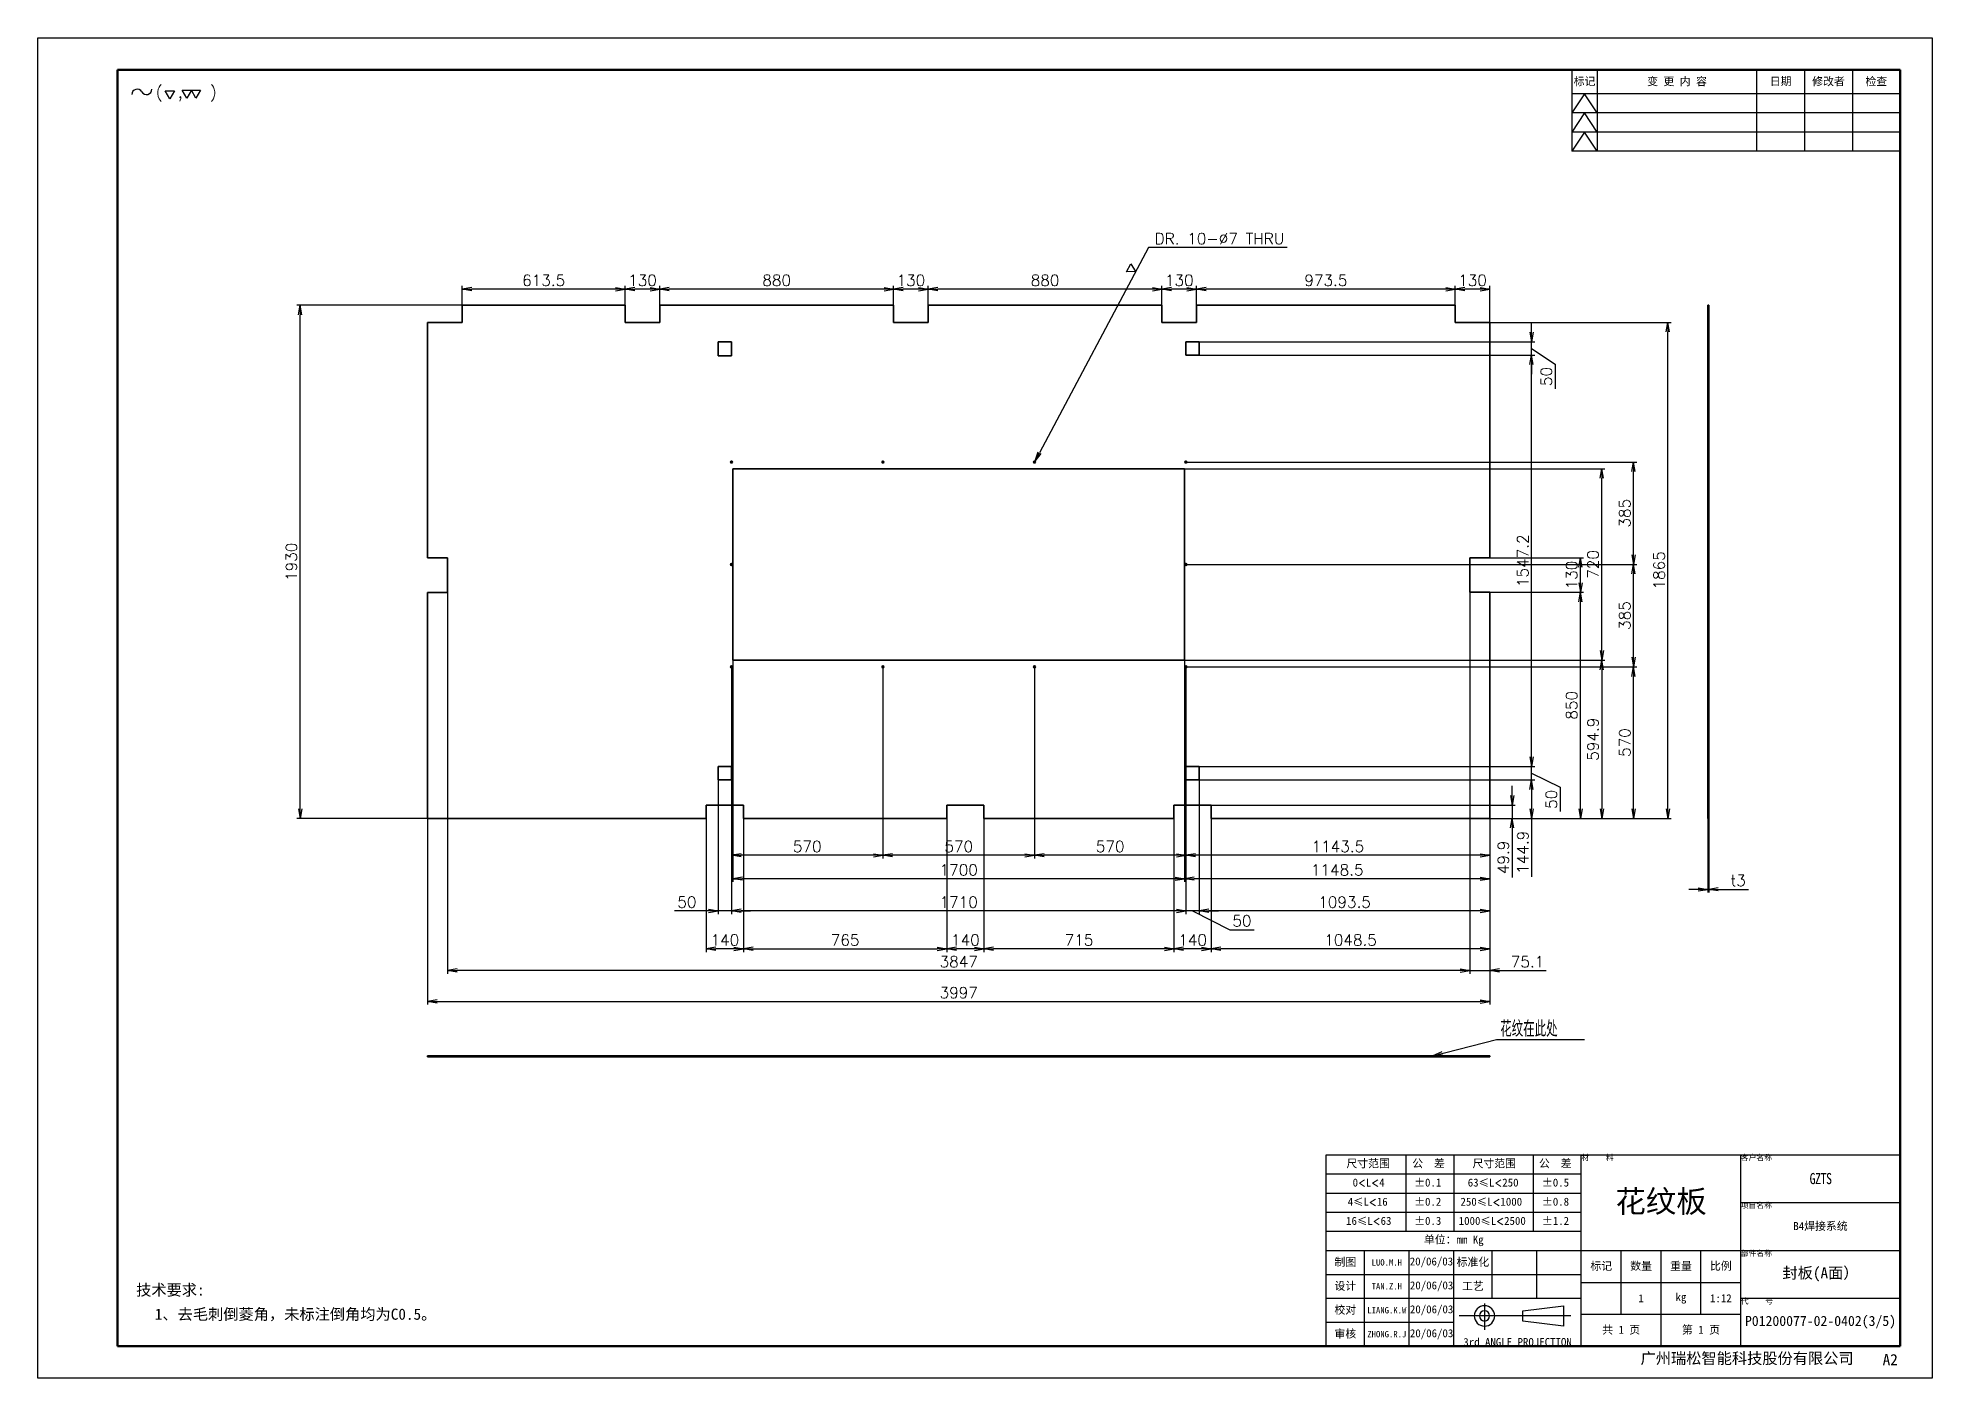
# Model space of a CAD drawing. Header units: millimetres. Extents: x -73083 to 81340, y -6859 to 6812.
# Drawn here: x 4301 to 11429, y -6850 to -1810 of the extents above; entities that cross this region are included whole.
import ezdxf

# ---------------------------------------------------------------- set-up
doc = ezdxf.new("R2010")
doc.units = ezdxf.units.MM
for name, pattern in [('AM_ISO02W050', [7.5, 6, -1.5]), ('CENTER-HOKUTO', [23, 20, -1, 1, -1]), ('DASHED', [15, 12, -3])]:
    doc.linetypes.add(name, pattern=pattern)
doc.layers.add('A3', color=7, linetype='Continuous', plot=False)
for name, color, linetype, lineweight in [('AM_HID', 1, 'AM_ISO02W050', 25), ('AM_VIS', 7, 'Continuous', 50), ('SOLID LINE', 7, 'Continuous', 30)]:
    doc.layers.add(name, color=color, linetype=linetype, lineweight=lineweight)
doc.layers.add('title_frame', color=7, linetype='Continuous')
doc.layers.add('word_dim', color=253, linetype='Continuous')
doc.styles.get("Standard").update_dxf_attribs({"font": 'romans.shx', "bigfont": 'bigfont.shx'})
doc.dimstyles.new('STANDARD1-12', dxfattribs={"dimscale": 12, "dimtxt": 3.5, "dimasz": 3, "dimexe": 1, "dimexo": 0, "dimgap": 1, "dimtad": 3, "dimdec": 1, "dimdsep": 46, "dimtxsty": 'Standard', "dimblk1": 'OPEN', "dimblk2": 'OPEN', "dimsah": 1, "dimcen": 0, "dimclrd": 256, "dimclre": 256, "dimclrt": 3, "dimadec": 0, "dimazin": 0, "dimtfac": 1, "dimtdec": 1, "dimtmove": 0, "dimatfit": 3, "dimldrblk": 'OPEN', "dimfxl": 0, "dimtolj": 1, "dimtzin": 0, "dimarcsym": 0})

msp = doc.modelspace()

# ---------------------------------------------------------------- texts
at = {"layer": 'SOLID LINE', "ltscale": 0.5}
for s, insert, char_height, width, attachment_point in [('\\pt180;{\\fSimHei|b0|i0|c134|p2;\\C3;标记}', (10120.85786, -1975.23226), 30, 96, 5), ('\\pt180;{\\fSimHei|b0|i0|c134|p2;\\C3;变 更 内 容}', (10468.85786, -1975.23226), 30, 600, 5), ('\\pt180;{\\fSimHei|b0|i0|c134|p2;\\C3;日期}', (10858.85786, -1975.23226), 30, 180, 5), ('\\pt180;{\\fSimHei|b0|i0|c134|p2;\\C3;修改者}', (11038.85786, -1975.23226), 30, 180, 5), ('\\pt180;{\\fSimHei|b0|i0|c134|p2;\\C3;检查}', (11218.85786, -1975.23226), 30, 180, 5), ('\\pt180;{\\Fisocp,gbcbig|c134;\\C3;花纹在此处}', (9803.63105, -5506.74436), 60, 1087.2364521, 1), ('\\pt180;{\\fSimHei|b0|i0|c134|p2;\\C3;尺寸范围}', (9224.69741, -6027.88501), 30, 543.6182261, 1), ('\\pt180;{\\fSimHei|b0|i0|c134|p2;\\C3;公  差}', (9472.5423, -6027.88501), 30, 543.6182261, 1), ('\\pt180;{\\fSimHei|b0|i0|c134|p2;\\C3;尺寸范围}', (9699.26684, -6027.88501), 30, 543.6182261, 1), ('\\pt180;{\\fSimHei|b0|i0|c134|p2;\\C3;公  差}', (9949.33059, -6027.88501), 30, 543.6182261, 1), ('{\\fSimHei|b0|i0|c134|p2;\\C3;材    料}', (10108.85786, -6010.23226), 21, 600, 1), ('\\pt126;{\\fSimHei|b0|i0|c134|p2;\\C3;客户名称}', (10708.85786, -6010.23226), 21, 600, 1), ('\\pt180;{\\fSimHei|b0|i0|c134|p2;\\C3;0\\Fromans,bigfont|c134;\\H0.9583x;<\\fSimHei|b0|i0|c134|p2;\\H1.044x;L\\Fromans,bigfont|c134;\\H0.9583x;<\\fSimHei|b0|i0|c134|p2;\\H1.044x;4}', (9248.22424, -6099.88501), 30, 543.6182261, 1), ('\\pt180;{\\fSimHei|b0|i0|c134|p2;\\C3;%%P0.1}', (9479.84595, -6099.88501), 30, 543.6182261, 1), ('\\pt180;{\\fSimHei|b0|i0|c134|p2;\\C3;63\\H0.9583x;≤\\H1.044x;L\\Fromans,bigfont|c134;\\H0.9579x;<\\fSimHei|b0|i0|c134|p2;\\H1.044x;250}', (9681.46203, -6099.88501), 30, 543.6182261, 1), ('\\pt180;{\\fSimHei|b0|i0|c134|p2;\\C3;%%P0.5}', (9960.68986, -6099.88501), 30, 543.6182261, 1), ('{\\fSimHei|b0|i0|c134|p2;\\W0.8;\\T0.9;\\C3;GZTS}', (11008.85786, -6100.23226), 42, 600, 5), ('\\pt180;{\\fSimHei|b0|i0|c134|p2;\\C3;4\\H0.9583x;≤\\H1.043x;L\\Fromans,bigfont|c134;\\H0.9588x;<\\fSimHei|b0|i0|c134|p2;\\H1.043x;16}', (9229.81604, -6171.88501), 30, 543.6182261, 1), ('\\pt180;{\\fSimHei|b0|i0|c134|p2;\\C3;%%P0.2}', (9479.84595, -6171.88501), 30, 543.6182261, 1), ('\\pt180;{\\fSimHei|b0|i0|c134|p2;\\C3;250\\H0.9583x;≤\\H1.044x;L\\Fromans,bigfont|c134;\\H0.9579x;<\\fSimHei|b0|i0|c134|p2;\\H1.044x;1000}', (9654.07035, -6171.88501), 30, 543.6182261, 1), ('\\pt180;{\\fSimHei|b0|i0|c134|p2;\\C3;%%P0.8}', (9960.68986, -6171.88501), 30, 543.6182261, 1), ('\\pt504;{\\fSimHei|b0|i0|c134|p2;\\C3;花纹板}', (10408.85786, -6190.23226), 84, 600, 5), ('\\pt126;{\\fSimHei|b0|i0|c134|p2;\\C3;项目名称}', (10708.85786, -6190.23226), 21, 600, 1), ('\\pt180;{\\fSimHei|b0|i0|c134|p2;\\C3;16\\H0.9583x;≤\\H1.044x;L\\Fromans,bigfont|c134;\\H0.9579x;<\\fSimHei|b0|i0|c134|p2;\\H1.044x;63}', (9223.63546, -6243.88501), 30, 543.6182261, 1), ('\\pt180;{\\fSimHei|b0|i0|c134|p2;\\C3;%%P0.3}', (9479.84595, -6243.88501), 30, 543.6182261, 1), ('\\pt180;{\\fSimHei|b0|i0|c134|p2;\\C3;%%P1.2}', (9960.68986, -6243.88501), 30, 543.6182261, 1), ('{\\fSimHei|b0|i0|c134|p2;\\C3;B4焊接系统}', (11008.85786, -6280.23226), 30, 600, 5), ('\\pt180;{\\fSimHei|b0|i0|c134|p2;\\C3;单位：mm Kg}', (9628.85786, -6334.23226), 30, 960, 5), ('\\pt180;{\\fSimHei|b0|i0|c134|p2;\\C3;制图}', (9220.85786, -6415.23226), 30, 144, 5), ('\\pt288;{\\fSimHei|b0|i0|c134|p2;\\H0.8x;\\C3;LUO.M.H}', (9376.85786, -6415.23226), 30, 168, 5), ('\\pt60;{\\fSimHei|b0|i0|c134|p2;\\C3;20/06/03}', (9544.85786, -6415.23226), 30, 168, 5), ('\\pt180;{\\fSimHei|b0|i0|c134|p2;\\C3;标准化}', (9700.85786, -6415.23226), 30, 144, 5), ('\\pt180;{\\fSimHei|b0|i0|c134|p2;\\C3;标记}', (10183.85786, -6430.23226), 30, 150, 5), ('\\pt180;{\\fSimHei|b0|i0|c134|p2;\\C3;数量}', (10333.85786, -6430.23226), 30, 150, 5), ('\\pt180;{\\fSimHei|b0|i0|c134|p2;\\C3;重量}', (10483.85786, -6430.23226), 30, 150, 5), ('\\pt180;{\\fSimHei|b0|i0|c134|p2;\\C3;比例}', (10633.85786, -6430.23226), 30, 150, 5), ('\\pt126;{\\fSimHei|b0|i0|c134|p2;\\C3;部件名称}', (10708.85786, -6370.23226), 21, 600, 1), ('\\pt180;{\\fSimHei|b0|i0|c134|p2;\\C3;设计}', (9220.85786, -6505.23226), 30, 144, 5), ('\\pt60;{\\fSimHei|b0|i0|c134|p2;\\C3;20/06/03}', (9545.46549, -6505.23226), 30, 166.784743, 5), ('\\pt180;{\\fSimHei|b0|i0|c134|p2;\\C3;工艺}', (9700.85786, -6505.23226), 30, 144, 5), ('{\\fSimHei|b0|i0|c134|p2;\\C3;封板(A面）}', (11008.85786, -6460.23226), 42, 600, 5), ('\\pt252;{\\fSimHei|b0|i0|c134|p2;\\C3;技术要求:}', (4670.63121, -6497.92847), 42, 360.7263119, 1), ('\\pt288;{\\fSimHei|b0|i0|c134|p2;\\H0.8x;\\C3;TAN.Z.H}', (9376.85786, -6505.23226), 30, 168, 5), ('\\pt180;{\\fSimHei|b0|i0|c134|p2;\\C3;1}', (10333.85786, -6550.23226), 30, 150, 5), ('\\pt180;{\\fSimHei|b0|i0|c134|p2;\\C3;kg}', (10483.85786, -6550.23226), 30, 150, 5), ('\\pt180;{\\fSimHei|b0|i0|c134|p2;\\C3;1:12}', (10633.85786, -6550.23226), 30, 150, 5), ('\\pt126;{\\fSimHei|b0|i0|c134|p2;\\C3;代    号}', (10708.85786, -6550.23226), 21, 600, 1), ('\\pt252;{\\fSimHei|b0|i0|c134|p2;\\C3;\\P1、去毛刺倒菱角，未标注倒角均为C0.5。}', (4740.8231, -6518.82296), 42, 1339.0912226, 1), ('\\pt180;{\\fSimHei|b0|i0|c134|p2;\\C3;校对}', (9220.85786, -6595.23226), 30, 144, 5), ('\\pt288;{\\fSimHei|b0|i0|c134|p2;\\H0.8x;\\C3;LIANG.K.W}', (9376.85786, -6595.23226), 30, 168, 5), ('\\pt60;{\\fSimHei|b0|i0|c134|p2;\\C3;20/06/03}', (9545.46549, -6595.23226), 30, 166.784743, 5), ('{\\fSimHei|b0|i0|c134|p2;\\C3;P01200077-02-0402(3/5)}', (11008.85786, -6640.23226), 38, 600, 5), ('\\pt180;{\\fSimHei|b0|i0|c134|p2;\\C3;审核}', (9220.85786, -6685.23226), 30, 144, 5), ('\\pt288;{\\fSimHei|b0|i0|c134|p2;\\H0.8x;\\C3;ZHONG.R.J}', (9376.85786, -6685.23226), 30, 168, 5), ('\\pt60;{\\fSimHei|b0|i0|c134|p2;\\C3;20/06/03}', (9545.46549, -6685.23226), 30, 166.784743, 5), ('{\\fSimHei|b0|i0|c134|p2;\\C3;3rd ANGLE PROJECTION}', (9868.85786, -6730.23226), 30, 480, 8), ('\\pt180;{\\fSimHei|b0|i0|c134|p2;\\C3;共 1 页}', (10258.85786, -6670.23226), 30, 300, 5), ('\\pt180;{\\fSimHei|b0|i0|c134|p2;\\C3;第 1 页}', (10558.85786, -6670.23226), 30, 300, 5), ('\\pt180;{\\fSimHei|b0|i0|c134|p2;\\C3;广州瑞松智能科技股份有限公司}', (10331.60619, -6754.90174), 42, 942.7416977, 1), ('\\pt252;{\\fSimHei|b0|i0|c134|p2;\\C3;A2}', (11242.7243, -6759.72749), 42, 942.7416977, 1)]:
    msp.add_mtext(s, dxfattribs=dict(at, insert=insert, char_height=char_height, width=width, attachment_point=attachment_point))
at = {"layer": 'SOLID LINE', "ltscale": 0.5, "insert": (9647.48598, -6243.88501), "char_height": 30, "width": 543.6182261, "attachment_point": 1, "line_spacing_factor": 0.72}
msp.add_mtext('\\pt180;{\\fSimHei|b0|i0|c134|p2;\\C3;1000\\H0.9583x;≤\\H1.044x;L\\Fromans,bigfont|c134;\\H0.9579x;<\\fSimHei|b0|i0|c134|p2;\\H1.044x;2500}', dxfattribs=at)

# ---------------------------------------------------------------- blocks, each defined once
blk = doc.blocks.new('shiage0')
at = {"layer": 'word_dim', "color": 3, "linetype": 'Continuous'}
for centre, start, end in [((1.69, 0), 30, 180), ((4.61, 1.69), 210, 0)]:
    blk.add_arc(centre, 1.69, start, end, dxfattribs=at)
blk = doc.blocks.new('11')
at = {"layer": 'title_frame', "color": 3, "linetype": 'Continuous'}
for points in [[(20.38, 3.57), (18.93, 6.07), (24.71, 6.07), (23.27, 3.57), (21.82, 6.07)], [(15.1, 3.38), (13.66, 5.88), (16.55, 5.88)]]:
    blk.add_lwpolyline(points, close=True, dxfattribs=at)
blk.add_blockref('shiage0', (3.13, 4.67), dxfattribs=at)
blk.add_text('(  ,   )', height=3.5, dxfattribs=at).set_placement((10.71, 3.7))
blk = doc.blocks.new('_Open')
at = {"color": 0, "lineweight": -2}
for p, q in [((-1, 0.17), (0, 0)), ((-1, -0.17), (0, 0)), ((0, 0), (-1, 0))]:
    blk.add_line(p, q, dxfattribs=at)
blk = doc.blocks.new('*D2384')
at = {"layer": 'DEFPOINTS', "color": 0, "linetype": 'Continuous', "ltscale": 2}
for p in [(5767.5, -4745.5), (9764.5, -4745.2), (9764.5, -5433.8)]:
    blk.add_point(p, dxfattribs=at)
at = {"layer": 'word_dim', "linetype": 'Continuous', "lineweight": -2, "ltscale": 2}
for p, q in [((5767.5, -4745.5), (5767.5, -5445.8)), ((9764.5, -4745.2), (9764.5, -5445.8)), ((5803.5, -5433.8), (9728.5, -5433.8))]:
    blk.add_line(p, q, dxfattribs=at)
at = {"layer": 'word_dim', "linetype": 'Continuous', "lineweight": -2, "ltscale": 2, "xscale": 36, "yscale": 36, "zscale": 36, "rotation": 180}
blk.add_blockref('_Open', (5767.5, -5433.8), dxfattribs=at)
at = {"layer": 'word_dim', "linetype": 'Continuous', "lineweight": -2, "ltscale": 2, "xscale": 36, "yscale": 36, "zscale": 36}
blk.add_blockref('_Open', (9764.5, -5433.8), dxfattribs=at)
at = {"layer": 'word_dim', "color": 3, "linetype": 'Continuous', "ltscale": 2, "insert": (7766, -5400.8), "char_height": 42, "attachment_point": 5}
blk.add_mtext('\\A1;3997', dxfattribs=at)
blk = doc.blocks.new('*D2385')
at = {"layer": 'DEFPOINTS', "color": 0, "linetype": 'Continuous', "ltscale": 2}
for p in [(8716, -4745.2), (9764.5, -4745.2), (8716, -5235.9)]:
    blk.add_point(p, dxfattribs=at)
at = {"layer": 'word_dim', "linetype": 'Continuous', "lineweight": -2, "ltscale": 2}
for p, q in [((8716, -4745.2), (8716, -5247.9)), ((9764.5, -4745.2), (9764.5, -5247.9)), ((9728.5, -5235.9), (8752, -5235.9))]:
    blk.add_line(p, q, dxfattribs=at)
at = {"layer": 'word_dim', "linetype": 'Continuous', "lineweight": -2, "ltscale": 2, "xscale": 36, "yscale": 36, "zscale": 36, "rotation": 180}
blk.add_blockref('_Open', (8716, -5235.9), dxfattribs=at)
at = {"layer": 'word_dim', "linetype": 'Continuous', "lineweight": -2, "ltscale": 2, "xscale": 36, "yscale": 36, "zscale": 36}
blk.add_blockref('_Open', (9764.5, -5235.9), dxfattribs=at)
at = {"layer": 'word_dim', "color": 3, "linetype": 'Continuous', "ltscale": 2, "insert": (9240.3, -5202.9), "char_height": 42, "attachment_point": 5}
blk.add_mtext('\\A1;1048.5', dxfattribs=at)
blk = doc.blocks.new('*D2386')
at = {"layer": 'DEFPOINTS', "color": 0, "linetype": 'Continuous', "ltscale": 2}
for p in [(8576, -4745.3), (8716, -4745.2), (8576, -5235.9)]:
    blk.add_point(p, dxfattribs=at)
at = {"layer": 'word_dim', "linetype": 'Continuous', "lineweight": -2, "ltscale": 2}
for p, q in [((8576, -4745.3), (8576, -5247.9)), ((8716, -4745.2), (8716, -5247.9)), ((8680, -5235.9), (8612, -5235.9))]:
    blk.add_line(p, q, dxfattribs=at)
at = {"layer": 'word_dim', "linetype": 'Continuous', "lineweight": -2, "ltscale": 2, "xscale": 36, "yscale": 36, "zscale": 36, "rotation": 180}
blk.add_blockref('_Open', (8576, -5235.9), dxfattribs=at)
at = {"layer": 'word_dim', "linetype": 'Continuous', "lineweight": -2, "ltscale": 2, "xscale": 36, "yscale": 36, "zscale": 36}
blk.add_blockref('_Open', (8716, -5235.9), dxfattribs=at)
at = {"layer": 'word_dim', "color": 3, "linetype": 'Continuous', "ltscale": 2, "insert": (8646, -5202.9), "char_height": 42, "attachment_point": 5}
blk.add_mtext('\\A1;140', dxfattribs=at)
blk = doc.blocks.new('*D2387')
at = {"layer": 'DEFPOINTS', "color": 0, "linetype": 'Continuous', "ltscale": 2}
for p in [(7861, -4745.3), (8576, -4745.3), (7861, -5235.9)]:
    blk.add_point(p, dxfattribs=at)
at = {"layer": 'word_dim', "linetype": 'Continuous', "lineweight": -2, "ltscale": 2}
for p, q in [((7861, -4745.3), (7861, -5247.9)), ((8576, -4745.3), (8576, -5247.9)), ((8540, -5235.9), (7897, -5235.9))]:
    blk.add_line(p, q, dxfattribs=at)
at = {"layer": 'word_dim', "linetype": 'Continuous', "lineweight": -2, "ltscale": 2, "xscale": 36, "yscale": 36, "zscale": 36, "rotation": 180}
blk.add_blockref('_Open', (7861, -5235.9), dxfattribs=at)
at = {"layer": 'word_dim', "linetype": 'Continuous', "lineweight": -2, "ltscale": 2, "xscale": 36, "yscale": 36, "zscale": 36}
blk.add_blockref('_Open', (8576, -5235.9), dxfattribs=at)
at = {"layer": 'word_dim', "color": 3, "linetype": 'Continuous', "ltscale": 2, "insert": (8218.5, -5202.9), "char_height": 42, "attachment_point": 5}
blk.add_mtext('\\A1;715', dxfattribs=at)
blk = doc.blocks.new('*D2388')
at = {"layer": 'DEFPOINTS', "color": 0, "linetype": 'Continuous', "ltscale": 2}
for p in [(7721, -4745.3), (7861, -4745.3), (7721, -5235.9)]:
    blk.add_point(p, dxfattribs=at)
at = {"layer": 'word_dim', "linetype": 'Continuous', "lineweight": -2, "ltscale": 2}
for p, q in [((7721, -4745.3), (7721, -5247.9)), ((7861, -4745.3), (7861, -5247.9)), ((7825, -5235.9), (7757, -5235.9))]:
    blk.add_line(p, q, dxfattribs=at)
at = {"layer": 'word_dim', "linetype": 'Continuous', "lineweight": -2, "ltscale": 2, "xscale": 36, "yscale": 36, "zscale": 36, "rotation": 180}
blk.add_blockref('_Open', (7721, -5235.9), dxfattribs=at)
at = {"layer": 'word_dim', "linetype": 'Continuous', "lineweight": -2, "ltscale": 2, "xscale": 36, "yscale": 36, "zscale": 36}
blk.add_blockref('_Open', (7861, -5235.9), dxfattribs=at)
at = {"layer": 'word_dim', "color": 3, "linetype": 'Continuous', "ltscale": 2, "insert": (7791, -5202.9), "char_height": 42, "attachment_point": 5}
blk.add_mtext('\\A1;140', dxfattribs=at)
blk = doc.blocks.new('*D2389')
at = {"layer": 'DEFPOINTS', "color": 0, "linetype": 'Continuous', "ltscale": 2}
for p in [(6956, -4745.4), (7721, -4745.4), (7721, -5235.9)]:
    blk.add_point(p, dxfattribs=at)
at = {"layer": 'word_dim', "linetype": 'Continuous', "lineweight": -2, "ltscale": 2}
for p, q in [((6956, -4745.4), (6956, -5247.9)), ((7721, -4745.4), (7721, -5247.9)), ((6992, -5235.9), (7685, -5235.9))]:
    blk.add_line(p, q, dxfattribs=at)
at = {"layer": 'word_dim', "linetype": 'Continuous', "lineweight": -2, "ltscale": 2, "xscale": 36, "yscale": 36, "zscale": 36, "rotation": 180}
blk.add_blockref('_Open', (6956, -5235.9), dxfattribs=at)
at = {"layer": 'word_dim', "linetype": 'Continuous', "lineweight": -2, "ltscale": 2, "xscale": 36, "yscale": 36, "zscale": 36}
blk.add_blockref('_Open', (7721, -5235.9), dxfattribs=at)
at = {"layer": 'word_dim', "color": 3, "linetype": 'Continuous', "ltscale": 2, "insert": (7338.5, -5202.9), "char_height": 42, "attachment_point": 5}
blk.add_mtext('\\A1;765', dxfattribs=at)
blk = doc.blocks.new('*D2390')
at = {"layer": 'DEFPOINTS', "color": 0, "linetype": 'Continuous', "ltscale": 2}
for p in [(6816, -4745.4), (6956, -4745.4), (6816, -5235.9)]:
    blk.add_point(p, dxfattribs=at)
at = {"layer": 'word_dim', "linetype": 'Continuous', "lineweight": -2, "ltscale": 2}
for p, q in [((6816, -4745.4), (6816, -5247.9)), ((6956, -4745.4), (6956, -5247.9)), ((6920, -5235.9), (6852, -5235.9))]:
    blk.add_line(p, q, dxfattribs=at)
at = {"layer": 'word_dim', "linetype": 'Continuous', "lineweight": -2, "ltscale": 2, "xscale": 36, "yscale": 36, "zscale": 36, "rotation": 180}
blk.add_blockref('_Open', (6816, -5235.9), dxfattribs=at)
at = {"layer": 'word_dim', "linetype": 'Continuous', "lineweight": -2, "ltscale": 2, "xscale": 36, "yscale": 36, "zscale": 36}
blk.add_blockref('_Open', (6956, -5235.9), dxfattribs=at)
at = {"layer": 'word_dim', "color": 3, "linetype": 'Continuous', "ltscale": 2, "insert": (6886, -5202.9), "char_height": 42, "attachment_point": 5}
blk.add_mtext('\\A1;140', dxfattribs=at)
blk = doc.blocks.new('*D2391')
at = {"layer": 'DEFPOINTS', "color": 0, "linetype": 'Continuous', "ltscale": 2}
for p in [(10585.1, -4745.3), (10588.1, -4745.2), (10588.1, -5012.2)]:
    blk.add_point(p, dxfattribs=at)
at = {"layer": 'word_dim', "linetype": 'Continuous', "lineweight": -2, "ltscale": 2}
for p, q in [((10585.1, -4745.3), (10585.1, -5024.2)), ((10588.1, -4745.2), (10588.1, -5024.2)), ((10549.1, -5012.2), (10513.1, -5012.2)), ((10585.1, -5012.2), (10588.1, -5012.2)), ((10624.1, -5012.2), (10738.1, -5012.2))]:
    blk.add_line(p, q, dxfattribs=at)
at = {"layer": 'word_dim', "linetype": 'Continuous', "lineweight": -2, "ltscale": 2, "xscale": 36, "yscale": 36, "zscale": 36}
blk.add_blockref('_Open', (10585.1, -5012.2), dxfattribs=at)
at = {"layer": 'word_dim', "linetype": 'Continuous', "lineweight": -2, "ltscale": 2, "xscale": 36, "yscale": 36, "zscale": 36, "rotation": 180}
blk.add_blockref('_Open', (10588.1, -5012.2), dxfattribs=at)
at = {"layer": 'word_dim', "color": 3, "linetype": 'Continuous', "ltscale": 2, "insert": (10699.1, -4979.2), "char_height": 42, "attachment_point": 5}
blk.add_mtext('\\A1;{\\Fromans,bigfont|c134;t}3', dxfattribs=at)
blk = doc.blocks.new('*D2393')
at = {"layer": 'DEFPOINTS', "color": 0, "linetype": 'Continuous', "ltscale": 2}
for p in [(8716, -4695.2), (9848.3, -4695.2), (9764.5, -4745.2)]:
    blk.add_point(p, dxfattribs=at)
at = {"layer": 'word_dim', "linetype": 'Continuous', "lineweight": -2, "ltscale": 2}
for p, q in [((9848.3, -4659.2), (9848.3, -4623.2)), ((8716, -4695.2), (9860.3, -4695.2)), ((9848.3, -4695.2), (9848.3, -4745.2)), ((9764.5, -4745.2), (9860.3, -4745.2)), ((9848.3, -4781.2), (9848.3, -4967.2))]:
    blk.add_line(p, q, dxfattribs=at)
at = {"layer": 'word_dim', "linetype": 'Continuous', "lineweight": -2, "ltscale": 2, "xscale": 36, "yscale": 36, "zscale": 36}
for p, rotation in [((9848.3, -4695.2), 270), ((9848.3, -4745.2), 90)]:
    blk.add_blockref('_Open', p, dxfattribs=dict(at, rotation=rotation))
at = {"layer": 'word_dim', "color": 3, "linetype": 'Continuous', "ltscale": 2, "insert": (9815.3, -4892.2), "char_height": 42, "attachment_point": 5, "rotation": 90}
blk.add_mtext('\\A1;49.9', dxfattribs=at)
blk = doc.blocks.new('*D2394')
at = {"layer": 'DEFPOINTS', "color": 0, "linetype": 'Continuous', "ltscale": 2}
for p in [(9689.5, -3895.2), (9764.5, -4745.2), (9689.5, -5317.4)]:
    blk.add_point(p, dxfattribs=at)
at = {"layer": 'word_dim', "linetype": 'Continuous', "lineweight": -2, "ltscale": 2}
for p, q in [((9689.5, -3895.2), (9689.5, -5329.4)), ((9764.5, -4745.2), (9764.5, -5329.4)), ((9653.5, -5317.4), (9617.5, -5317.4)), ((9689.5, -5317.4), (9764.5, -5317.4)), ((9800.5, -5317.4), (9976.5, -5317.4))]:
    blk.add_line(p, q, dxfattribs=at)
at = {"layer": 'word_dim', "linetype": 'Continuous', "lineweight": -2, "ltscale": 2, "xscale": 36, "yscale": 36, "zscale": 36}
blk.add_blockref('_Open', (9689.5, -5317.4), dxfattribs=at)
at = {"layer": 'word_dim', "linetype": 'Continuous', "lineweight": -2, "ltscale": 2, "xscale": 36, "yscale": 36, "zscale": 36, "rotation": 180}
blk.add_blockref('_Open', (9764.5, -5317.4), dxfattribs=at)
at = {"layer": 'word_dim', "color": 3, "linetype": 'Continuous', "ltscale": 2, "insert": (9906.5, -5284.4), "char_height": 42, "attachment_point": 5}
blk.add_mtext('\\A1;75.1', dxfattribs=at)
blk = doc.blocks.new('*D2395')
at = {"layer": 'DEFPOINTS', "color": 0, "linetype": 'Continuous', "ltscale": 2}
for p in [(5842.5, -3895.4), (9689.5, -3895.2), (5842.5, -5317.4)]:
    blk.add_point(p, dxfattribs=at)
at = {"layer": 'word_dim', "linetype": 'Continuous', "lineweight": -2, "ltscale": 2}
for p, q in [((5842.5, -3895.4), (5842.5, -5329.4)), ((9689.5, -3895.2), (9689.5, -5329.4)), ((9653.5, -5317.4), (5878.5, -5317.4))]:
    blk.add_line(p, q, dxfattribs=at)
at = {"layer": 'word_dim', "linetype": 'Continuous', "lineweight": -2, "ltscale": 2, "xscale": 36, "yscale": 36, "zscale": 36, "rotation": 180}
blk.add_blockref('_Open', (5842.5, -5317.4), dxfattribs=at)
at = {"layer": 'word_dim', "linetype": 'Continuous', "lineweight": -2, "ltscale": 2, "xscale": 36, "yscale": 36, "zscale": 36}
blk.add_blockref('_Open', (9689.5, -5317.4), dxfattribs=at)
at = {"layer": 'word_dim', "color": 3, "linetype": 'Continuous', "ltscale": 2, "insert": (7766, -5284.4), "char_height": 42, "attachment_point": 5}
blk.add_mtext('\\A1;3847', dxfattribs=at)
blk = doc.blocks.new('*D2396')
at = {"layer": 'DEFPOINTS', "color": 0, "linetype": 'Continuous', "ltscale": 2}
for p in [(9764.5, -3895.2), (10105.6, -3895.2), (9764.5, -4745.2)]:
    blk.add_point(p, dxfattribs=at)
at = {"layer": 'word_dim', "linetype": 'Continuous', "lineweight": -2, "ltscale": 2}
for p, q in [((9764.5, -3895.2), (10117.6, -3895.2)), ((10105.6, -4709.2), (10105.6, -3931.2)), ((9764.5, -4745.2), (10117.6, -4745.2))]:
    blk.add_line(p, q, dxfattribs=at)
at = {"layer": 'word_dim', "linetype": 'Continuous', "lineweight": -2, "ltscale": 2, "xscale": 36, "yscale": 36, "zscale": 36}
for p, rotation in [((10105.6, -3895.2), 90), ((10105.6, -4745.2), 270)]:
    blk.add_blockref('_Open', p, dxfattribs=dict(at, rotation=rotation))
at = {"layer": 'word_dim', "color": 3, "linetype": 'Continuous', "ltscale": 2, "insert": (10072.6, -4320.2), "char_height": 42, "attachment_point": 5, "rotation": 90}
blk.add_mtext('\\A1;850', dxfattribs=at)
blk = doc.blocks.new('*D2397')
at = {"layer": 'DEFPOINTS', "color": 0, "linetype": 'Continuous', "ltscale": 2}
for p in [(9764.4, -3765.2), (10105.6, -3765.2), (9764.5, -3895.2)]:
    blk.add_point(p, dxfattribs=at)
at = {"layer": 'word_dim', "linetype": 'Continuous', "lineweight": -2, "ltscale": 2}
for p, q in [((9764.4, -3765.2), (10117.6, -3765.2)), ((10105.6, -3859.2), (10105.6, -3801.2)), ((9764.5, -3895.2), (10117.6, -3895.2))]:
    blk.add_line(p, q, dxfattribs=at)
at = {"layer": 'word_dim', "linetype": 'Continuous', "lineweight": -2, "ltscale": 2, "xscale": 36, "yscale": 36, "zscale": 36}
for p, rotation in [((10105.6, -3765.2), 90), ((10105.6, -3895.2), 270)]:
    blk.add_blockref('_Open', p, dxfattribs=dict(at, rotation=rotation))
at = {"layer": 'word_dim', "color": 3, "linetype": 'Continuous', "ltscale": 2, "insert": (10072.6, -3830.2), "char_height": 42, "attachment_point": 5, "rotation": 90}
blk.add_mtext('\\A1;130', dxfattribs=at)
blk = doc.blocks.new('*D2398')
at = {"layer": 'DEFPOINTS', "color": 0, "linetype": 'Continuous', "ltscale": 2}
for p in [(8671, -4600.2), (9764.5, -4745.2), (8671, -5093.2)]:
    blk.add_point(p, dxfattribs=at)
at = {"layer": 'word_dim', "linetype": 'Continuous', "lineweight": -2, "ltscale": 2}
for p, q in [((8671, -4600.2), (8671, -5105.2)), ((9764.5, -4745.2), (9764.5, -5105.2)), ((9728.5, -5093.2), (8707, -5093.2))]:
    blk.add_line(p, q, dxfattribs=at)
at = {"layer": 'word_dim', "linetype": 'Continuous', "lineweight": -2, "ltscale": 2, "xscale": 36, "yscale": 36, "zscale": 36, "rotation": 180}
blk.add_blockref('_Open', (8671, -5093.2), dxfattribs=at)
at = {"layer": 'word_dim', "linetype": 'Continuous', "lineweight": -2, "ltscale": 2, "xscale": 36, "yscale": 36, "zscale": 36}
blk.add_blockref('_Open', (9764.5, -5093.2), dxfattribs=at)
at = {"layer": 'word_dim', "color": 3, "linetype": 'Continuous', "ltscale": 2, "insert": (9217.8, -5060.2), "char_height": 42, "attachment_point": 5}
blk.add_mtext('\\A1;1093.5', dxfattribs=at)
blk = doc.blocks.new('*D2399')
at = {"layer": 'DEFPOINTS', "color": 0, "linetype": 'Continuous', "ltscale": 2}
for p in [(8621, -4600.2), (8671, -4600.2), (8621, -5093.2)]:
    blk.add_point(p, dxfattribs=at)
at = {"layer": 'word_dim', "linetype": 'Continuous', "lineweight": -2, "ltscale": 2}
for p, q in [((8621, -4600.2), (8621, -5105.2)), ((8671, -4600.2), (8671, -5105.2)), ((8585, -5093.2), (8549, -5093.2)), ((8671, -5093.2), (8621, -5093.2)), ((8671, -5093.2), (8621, -5093.2)), ((8646, -5093.2), (8785.7, -5163.9)), ((8707, -5093.2), (8743, -5093.2)), ((8785.7, -5163.9), (8877.7, -5163.9))]:
    blk.add_line(p, q, dxfattribs=at)
at = {"layer": 'word_dim', "linetype": 'Continuous', "lineweight": -2, "ltscale": 2, "xscale": 36, "yscale": 36, "zscale": 36}
blk.add_blockref('_Open', (8621, -5093.2), dxfattribs=at)
at = {"layer": 'word_dim', "linetype": 'Continuous', "lineweight": -2, "ltscale": 2, "xscale": 36, "yscale": 36, "zscale": 36, "rotation": 180}
blk.add_blockref('_Open', (8671, -5093.2), dxfattribs=at)
at = {"layer": 'word_dim', "color": 3, "linetype": 'Continuous', "ltscale": 2, "insert": (8831.7, -5130.9), "char_height": 42, "attachment_point": 5}
blk.add_mtext('\\A1;50', dxfattribs=at)
blk = doc.blocks.new('*D2400')
at = {"layer": 'DEFPOINTS', "color": 0, "linetype": 'Continuous', "ltscale": 2}
for p in [(6911, -4600.4), (8621, -4600.2), (6911, -5093.2)]:
    blk.add_point(p, dxfattribs=at)
at = {"layer": 'word_dim', "linetype": 'Continuous', "lineweight": -2, "ltscale": 2}
for p, q in [((6911, -4600.4), (6911, -5105.2)), ((8621, -4600.2), (8621, -5105.2)), ((8585, -5093.2), (6947, -5093.2))]:
    blk.add_line(p, q, dxfattribs=at)
at = {"layer": 'word_dim', "linetype": 'Continuous', "lineweight": -2, "ltscale": 2, "xscale": 36, "yscale": 36, "zscale": 36, "rotation": 180}
blk.add_blockref('_Open', (6911, -5093.2), dxfattribs=at)
at = {"layer": 'word_dim', "linetype": 'Continuous', "lineweight": -2, "ltscale": 2, "xscale": 36, "yscale": 36, "zscale": 36}
blk.add_blockref('_Open', (8621, -5093.2), dxfattribs=at)
at = {"layer": 'word_dim', "color": 3, "linetype": 'Continuous', "ltscale": 2, "insert": (7766, -5060.2), "char_height": 42, "attachment_point": 5}
blk.add_mtext('\\A1;1710', dxfattribs=at)
blk = doc.blocks.new('*D2401')
at = {"layer": 'DEFPOINTS', "color": 0, "linetype": 'Continuous', "ltscale": 2}
for p in [(6861, -4600.4), (6911, -4600.4), (6861, -5093.2)]:
    blk.add_point(p, dxfattribs=at)
at = {"layer": 'word_dim', "linetype": 'Continuous', "lineweight": -2, "ltscale": 2}
for p, q in [((6861, -4600.4), (6861, -5105.2)), ((6911, -4600.4), (6911, -5105.2)), ((6825, -5093.2), (6697, -5093.2)), ((6911, -5093.2), (6861, -5093.2)), ((6947, -5093.2), (6983, -5093.2))]:
    blk.add_line(p, q, dxfattribs=at)
at = {"layer": 'word_dim', "linetype": 'Continuous', "lineweight": -2, "ltscale": 2, "xscale": 36, "yscale": 36, "zscale": 36}
blk.add_blockref('_Open', (6861, -5093.2), dxfattribs=at)
at = {"layer": 'word_dim', "linetype": 'Continuous', "lineweight": -2, "ltscale": 2, "xscale": 36, "yscale": 36, "zscale": 36, "rotation": 180}
blk.add_blockref('_Open', (6911, -5093.2), dxfattribs=at)
at = {"layer": 'word_dim', "color": 3, "linetype": 'Continuous', "ltscale": 2, "insert": (6743, -5060.2), "char_height": 42, "attachment_point": 5}
blk.add_mtext('\\A1;50', dxfattribs=at)
blk = doc.blocks.new('*D2402')
at = {"layer": 'DEFPOINTS', "color": 0, "linetype": 'Continuous', "ltscale": 2}
for p in [(8671, -4600.2), (9921.6, -4600.2), (9764.5, -4745.2)]:
    blk.add_point(p, dxfattribs=at)
at = {"layer": 'word_dim', "linetype": 'Continuous', "lineweight": -2, "ltscale": 2}
for p, q in [((8671, -4600.2), (9933.6, -4600.2)), ((9921.6, -4636.2), (9921.6, -4709.2)), ((9764.5, -4745.2), (9933.6, -4745.2)), ((9921.6, -4745.2), (9921.6, -4965.2))]:
    blk.add_line(p, q, dxfattribs=at)
at = {"layer": 'word_dim', "linetype": 'Continuous', "lineweight": -2, "ltscale": 2, "xscale": 36, "yscale": 36, "zscale": 36}
for p, rotation in [((9921.6, -4600.2), 90), ((9921.6, -4745.2), 270)]:
    blk.add_blockref('_Open', p, dxfattribs=dict(at, rotation=rotation))
at = {"layer": 'word_dim', "color": 3, "linetype": 'Continuous', "ltscale": 2, "insert": (9888.6, -4873.2), "char_height": 42, "attachment_point": 5, "rotation": 90}
blk.add_mtext('\\A1;144.9', dxfattribs=at)
blk = doc.blocks.new('*D2403')
at = {"layer": 'DEFPOINTS', "color": 0, "linetype": 'Continuous', "ltscale": 2}
for p in [(8671, -4550.2), (9921.6, -4550.2), (8671, -4600.2)]:
    blk.add_point(p, dxfattribs=at)
at = {"layer": 'word_dim', "linetype": 'Continuous', "lineweight": -2, "ltscale": 2}
for p, q in [((9921.6, -4514.2), (9921.6, -4478.2)), ((8671, -4550.2), (9933.6, -4550.2)), ((9921.6, -4600.2), (9921.6, -4550.2)), ((9921.6, -4600.2), (9921.6, -4550.2)), ((8671, -4600.2), (9933.6, -4600.2)), ((9921.6, -4575.2), (10028.9, -4627.8)), ((10028.9, -4627.8), (10028.9, -4719.8)), ((9921.6, -4636.2), (9921.6, -4672.2))]:
    blk.add_line(p, q, dxfattribs=at)
at = {"layer": 'word_dim', "linetype": 'Continuous', "lineweight": -2, "ltscale": 2, "xscale": 36, "yscale": 36, "zscale": 36}
for p, rotation in [((9921.6, -4550.2), 270), ((9921.6, -4600.2), 90)]:
    blk.add_blockref('_Open', p, dxfattribs=dict(at, rotation=rotation))
at = {"layer": 'word_dim', "color": 3, "linetype": 'Continuous', "ltscale": 2, "insert": (9995.9, -4673.8), "char_height": 42, "attachment_point": 5, "rotation": 90}
blk.add_mtext('\\A1;50', dxfattribs=at)
blk = doc.blocks.new('*D2404')
at = {"layer": 'DEFPOINTS', "color": 0, "linetype": 'Continuous', "ltscale": 2}
for p in [(8616, -4150.2), (9764.5, -4745.2), (10185.6, -4745.2)]:
    blk.add_point(p, dxfattribs=at)
at = {"layer": 'word_dim', "linetype": 'Continuous', "lineweight": -2, "ltscale": 2}
for p, q in [((8616, -4150.2), (10197.6, -4150.2)), ((10185.6, -4186.2), (10185.6, -4709.2)), ((9764.5, -4745.2), (10197.6, -4745.2))]:
    blk.add_line(p, q, dxfattribs=at)
at = {"layer": 'word_dim', "linetype": 'Continuous', "lineweight": -2, "ltscale": 2, "xscale": 36, "yscale": 36, "zscale": 36}
for p, rotation in [((10185.6, -4150.2), 90), ((10185.6, -4745.2), 270)]:
    blk.add_blockref('_Open', p, dxfattribs=dict(at, rotation=rotation))
at = {"layer": 'word_dim', "color": 3, "linetype": 'Continuous', "ltscale": 2, "insert": (10152.6, -4447.7), "char_height": 42, "attachment_point": 5, "rotation": 90}
blk.add_mtext('\\A1;594.9', dxfattribs=at)
blk = doc.blocks.new('*D2405')
at = {"layer": 'DEFPOINTS', "color": 0, "linetype": 'Continuous', "ltscale": 2}
for p in [(8616, -4150.2), (9764.5, -4745.2), (8616, -4972.2)]:
    blk.add_point(p, dxfattribs=at)
at = {"layer": 'word_dim', "linetype": 'Continuous', "lineweight": -2, "ltscale": 2}
for p, q in [((8616, -4150.2), (8616, -4984.2)), ((9764.5, -4745.2), (9764.5, -4984.2)), ((9728.5, -4972.2), (8652, -4972.2))]:
    blk.add_line(p, q, dxfattribs=at)
at = {"layer": 'word_dim', "linetype": 'Continuous', "lineweight": -2, "ltscale": 2, "xscale": 36, "yscale": 36, "zscale": 36, "rotation": 180}
blk.add_blockref('_Open', (8616, -4972.2), dxfattribs=at)
at = {"layer": 'word_dim', "linetype": 'Continuous', "lineweight": -2, "ltscale": 2, "xscale": 36, "yscale": 36, "zscale": 36}
blk.add_blockref('_Open', (9764.5, -4972.2), dxfattribs=at)
at = {"layer": 'word_dim', "color": 3, "linetype": 'Continuous', "ltscale": 2, "insert": (9190.2, -4939.2), "char_height": 42, "attachment_point": 5}
blk.add_mtext('\\A1;1148.5', dxfattribs=at)
blk = doc.blocks.new('*D2406')
at = {"layer": 'DEFPOINTS', "color": 0, "linetype": 'Continuous', "ltscale": 2}
for p in [(6916, -4150.4), (8616, -4150.2), (6916, -4972.2)]:
    blk.add_point(p, dxfattribs=at)
at = {"layer": 'word_dim', "linetype": 'Continuous', "lineweight": -2, "ltscale": 2}
for p, q in [((6916, -4150.4), (6916, -4984.2)), ((8616, -4150.2), (8616, -4984.2)), ((8580, -4972.2), (6952, -4972.2))]:
    blk.add_line(p, q, dxfattribs=at)
at = {"layer": 'word_dim', "linetype": 'Continuous', "lineweight": -2, "ltscale": 2, "xscale": 36, "yscale": 36, "zscale": 36, "rotation": 180}
blk.add_blockref('_Open', (6916, -4972.2), dxfattribs=at)
at = {"layer": 'word_dim', "linetype": 'Continuous', "lineweight": -2, "ltscale": 2, "xscale": 36, "yscale": 36, "zscale": 36}
blk.add_blockref('_Open', (8616, -4972.2), dxfattribs=at)
at = {"layer": 'word_dim', "color": 3, "linetype": 'Continuous', "ltscale": 2, "insert": (7766, -4939.2), "char_height": 42, "attachment_point": 5}
blk.add_mtext('\\A1;1700', dxfattribs=at)
blk = doc.blocks.new('*D2407')
at = {"layer": 'DEFPOINTS', "color": 0, "linetype": 'Continuous', "ltscale": 2}
for p in [(8615.9, -3430.2), (10185.6, -3430.2), (8616, -4150.2)]:
    blk.add_point(p, dxfattribs=at)
at = {"layer": 'word_dim', "linetype": 'Continuous', "lineweight": -2, "ltscale": 2}
for p, q in [((8615.9, -3430.2), (10197.6, -3430.2)), ((10185.6, -4114.2), (10185.6, -3466.2)), ((8616, -4150.2), (10197.6, -4150.2))]:
    blk.add_line(p, q, dxfattribs=at)
at = {"layer": 'word_dim', "linetype": 'Continuous', "lineweight": -2, "ltscale": 2, "xscale": 36, "yscale": 36, "zscale": 36}
for p, rotation in [((10185.6, -3430.2), 90), ((10185.6, -4150.2), 270)]:
    blk.add_blockref('_Open', p, dxfattribs=dict(at, rotation=rotation))
at = {"layer": 'word_dim', "color": 3, "linetype": 'Continuous', "ltscale": 2, "insert": (10152.6, -3790.2), "char_height": 42, "attachment_point": 5, "rotation": 90}
blk.add_mtext('\\A1;720', dxfattribs=at)
blk = doc.blocks.new('*D2408')
at = {"layer": 'DEFPOINTS', "color": 0, "linetype": 'Continuous', "ltscale": 2}
for p in [(5287.8, -2815.4), (5897.4, -2815.4), (5767.5, -4745.5)]:
    blk.add_point(p, dxfattribs=at)
at = {"layer": 'word_dim', "linetype": 'Continuous', "lineweight": -2, "ltscale": 2}
for p, q in [((5897.4, -2815.4), (5275.8, -2815.4)), ((5287.8, -4709.5), (5287.8, -2851.4)), ((5767.5, -4745.5), (5275.8, -4745.5))]:
    blk.add_line(p, q, dxfattribs=at)
at = {"layer": 'word_dim', "linetype": 'Continuous', "lineweight": -2, "ltscale": 2, "xscale": 36, "yscale": 36, "zscale": 36}
for p, rotation in [((5287.8, -2815.4), 90), ((5287.8, -4745.5), 270)]:
    blk.add_blockref('_Open', p, dxfattribs=dict(at, rotation=rotation))
at = {"layer": 'word_dim', "color": 3, "linetype": 'Continuous', "ltscale": 2, "insert": (5254.8, -3780.4), "char_height": 42, "attachment_point": 5, "rotation": 90}
blk.add_mtext('\\A1;1930', dxfattribs=at)
blk = doc.blocks.new('*D2409')
at = {"layer": 'DEFPOINTS', "color": 0, "linetype": 'Continuous', "ltscale": 2}
for p in [(8670.9, -3003), (9921.7, -3003), (8671, -4550.2)]:
    blk.add_point(p, dxfattribs=at)
at = {"layer": 'word_dim', "linetype": 'Continuous', "lineweight": -2, "ltscale": 2}
for p, q in [((8670.9, -3003), (9933.7, -3003)), ((9921.7, -4514.2), (9921.7, -3039)), ((8671, -4550.2), (9933.7, -4550.2))]:
    blk.add_line(p, q, dxfattribs=at)
at = {"layer": 'word_dim', "linetype": 'Continuous', "lineweight": -2, "ltscale": 2, "xscale": 36, "yscale": 36, "zscale": 36}
for p, rotation in [((9921.7, -3003), 90), ((9921.7, -4550.2), 270)]:
    blk.add_blockref('_Open', p, dxfattribs=dict(at, rotation=rotation))
at = {"layer": 'word_dim', "color": 3, "linetype": 'Continuous', "ltscale": 2, "insert": (9888.7, -3776.6), "char_height": 42, "attachment_point": 5, "rotation": 90}
blk.add_mtext('\\A1;1547.2', dxfattribs=at)
blk = doc.blocks.new('*D2410')
at = {"layer": 'DEFPOINTS', "color": 0, "linetype": 'Continuous', "ltscale": 2}
for p in [(8670.9, -2953), (9921.7, -2953), (8670.9, -3003)]:
    blk.add_point(p, dxfattribs=at)
at = {"layer": 'word_dim', "linetype": 'Continuous', "lineweight": -2, "ltscale": 2}
for p, q in [((9921.7, -2917), (9921.7, -2881)), ((8670.9, -2953), (9933.7, -2953)), ((9921.7, -3003), (9921.7, -2953)), ((9921.7, -3003), (9921.7, -2953)), ((9921.7, -2978), (10010.2, -3037.7)), ((8670.9, -3003), (9933.7, -3003)), ((9921.7, -3039), (9921.7, -3075)), ((10010.2, -3037.7), (10010.2, -3129.7))]:
    blk.add_line(p, q, dxfattribs=at)
at = {"layer": 'word_dim', "linetype": 'Continuous', "lineweight": -2, "ltscale": 2, "xscale": 36, "yscale": 36, "zscale": 36}
for p, rotation in [((9921.7, -2953), 270), ((9921.7, -3003), 90)]:
    blk.add_blockref('_Open', p, dxfattribs=dict(at, rotation=rotation))
at = {"layer": 'word_dim', "color": 3, "linetype": 'Continuous', "ltscale": 2, "insert": (9977.2, -3083.7), "char_height": 42, "attachment_point": 5, "rotation": 90}
blk.add_mtext('\\A1;50', dxfattribs=at)
blk = doc.blocks.new('*D2411')
at = {"layer": 'DEFPOINTS', "color": 0, "linetype": 'Continuous', "ltscale": 2}
for p in [(9764.4, -2880.2), (10434.8, -2880.2), (9764.5, -4745.2)]:
    blk.add_point(p, dxfattribs=at)
at = {"layer": 'word_dim', "linetype": 'Continuous', "lineweight": -2, "ltscale": 2}
for p, q in [((9764.4, -2880.2), (10446.8, -2880.2)), ((10434.8, -4709.2), (10434.8, -2916.2)), ((9764.5, -4745.2), (10446.8, -4745.2))]:
    blk.add_line(p, q, dxfattribs=at)
at = {"layer": 'word_dim', "linetype": 'Continuous', "lineweight": -2, "ltscale": 2, "xscale": 36, "yscale": 36, "zscale": 36}
for p, rotation in [((10434.8, -2880.2), 90), ((10434.8, -4745.2), 270)]:
    blk.add_blockref('_Open', p, dxfattribs=dict(at, rotation=rotation))
at = {"layer": 'word_dim', "color": 3, "linetype": 'Continuous', "ltscale": 2, "insert": (10401.8, -3812.7), "char_height": 42, "attachment_point": 5, "rotation": 90}
blk.add_mtext('\\A1;1865', dxfattribs=at)
blk = doc.blocks.new('*D2412')
at = {"layer": 'DEFPOINTS', "color": 0, "linetype": 'Continuous', "ltscale": 2}
for p in [(9634.4, -2755), (9634.4, -2815.2), (9764.4, -2880.2)]:
    blk.add_point(p, dxfattribs=at)
at = {"layer": 'word_dim', "linetype": 'Continuous', "lineweight": -2, "ltscale": 2}
for p, q in [((9634.4, -2815.2), (9634.4, -2743)), ((9728.4, -2755), (9670.4, -2755)), ((9764.4, -2880.2), (9764.4, -2743))]:
    blk.add_line(p, q, dxfattribs=at)
at = {"layer": 'word_dim', "linetype": 'Continuous', "lineweight": -2, "ltscale": 2, "xscale": 36, "yscale": 36, "zscale": 36, "rotation": 180}
blk.add_blockref('_Open', (9634.4, -2755), dxfattribs=at)
at = {"layer": 'word_dim', "linetype": 'Continuous', "lineweight": -2, "ltscale": 2, "xscale": 36, "yscale": 36, "zscale": 36}
blk.add_blockref('_Open', (9764.4, -2755), dxfattribs=at)
at = {"layer": 'word_dim', "color": 3, "linetype": 'Continuous', "ltscale": 2, "insert": (9699.4, -2722), "char_height": 42, "attachment_point": 5}
blk.add_mtext('\\A1;130', dxfattribs=at)
blk = doc.blocks.new('*D2413')
at = {"layer": 'DEFPOINTS', "color": 0, "linetype": 'Continuous', "ltscale": 2}
for p in [(8660.9, -2755), (8660.9, -2815.2), (9634.4, -2815.2)]:
    blk.add_point(p, dxfattribs=at)
at = {"layer": 'word_dim', "linetype": 'Continuous', "lineweight": -2, "ltscale": 2}
for p, q in [((8660.9, -2815.2), (8660.9, -2743)), ((9598.4, -2755), (8696.9, -2755)), ((9634.4, -2815.2), (9634.4, -2743))]:
    blk.add_line(p, q, dxfattribs=at)
at = {"layer": 'word_dim', "linetype": 'Continuous', "lineweight": -2, "ltscale": 2, "xscale": 36, "yscale": 36, "zscale": 36, "rotation": 180}
blk.add_blockref('_Open', (8660.9, -2755), dxfattribs=at)
at = {"layer": 'word_dim', "linetype": 'Continuous', "lineweight": -2, "ltscale": 2, "xscale": 36, "yscale": 36, "zscale": 36}
blk.add_blockref('_Open', (9634.4, -2755), dxfattribs=at)
at = {"layer": 'word_dim', "color": 3, "linetype": 'Continuous', "ltscale": 2, "insert": (9147.6, -2722), "char_height": 42, "attachment_point": 5}
blk.add_mtext('\\A1;973.5', dxfattribs=at)
blk = doc.blocks.new('*D2414')
at = {"layer": 'DEFPOINTS', "color": 0, "linetype": 'Continuous', "ltscale": 2}
for p in [(8530.9, -2755), (8530.9, -2815.3), (8660.9, -2815.2)]:
    blk.add_point(p, dxfattribs=at)
at = {"layer": 'word_dim', "linetype": 'Continuous', "lineweight": -2, "ltscale": 2}
for p, q in [((8530.9, -2815.3), (8530.9, -2743)), ((8624.9, -2755), (8566.9, -2755)), ((8660.9, -2815.2), (8660.9, -2743))]:
    blk.add_line(p, q, dxfattribs=at)
at = {"layer": 'word_dim', "linetype": 'Continuous', "lineweight": -2, "ltscale": 2, "xscale": 36, "yscale": 36, "zscale": 36, "rotation": 180}
blk.add_blockref('_Open', (8530.9, -2755), dxfattribs=at)
at = {"layer": 'word_dim', "linetype": 'Continuous', "lineweight": -2, "ltscale": 2, "xscale": 36, "yscale": 36, "zscale": 36}
blk.add_blockref('_Open', (8660.9, -2755), dxfattribs=at)
at = {"layer": 'word_dim', "color": 3, "linetype": 'Continuous', "ltscale": 2, "insert": (8595.9, -2722), "char_height": 42, "attachment_point": 5}
blk.add_mtext('\\A1;130', dxfattribs=at)
blk = doc.blocks.new('*D2415')
at = {"layer": 'DEFPOINTS', "color": 0, "linetype": 'Continuous', "ltscale": 2}
for p in [(7650.9, -2755), (7650.9, -2815.3), (8530.9, -2815.3)]:
    blk.add_point(p, dxfattribs=at)
at = {"layer": 'word_dim', "linetype": 'Continuous', "lineweight": -2, "ltscale": 2}
for p, q in [((7650.9, -2815.3), (7650.9, -2743)), ((8494.9, -2755), (7686.9, -2755)), ((8530.9, -2815.3), (8530.9, -2743))]:
    blk.add_line(p, q, dxfattribs=at)
at = {"layer": 'word_dim', "linetype": 'Continuous', "lineweight": -2, "ltscale": 2, "xscale": 36, "yscale": 36, "zscale": 36, "rotation": 180}
blk.add_blockref('_Open', (7650.9, -2755), dxfattribs=at)
at = {"layer": 'word_dim', "linetype": 'Continuous', "lineweight": -2, "ltscale": 2, "xscale": 36, "yscale": 36, "zscale": 36}
blk.add_blockref('_Open', (8530.9, -2755), dxfattribs=at)
at = {"layer": 'word_dim', "color": 3, "linetype": 'Continuous', "ltscale": 2, "insert": (8090.9, -2722), "char_height": 42, "attachment_point": 5}
blk.add_mtext('\\A1;880', dxfattribs=at)
blk = doc.blocks.new('*D2416')
at = {"layer": 'DEFPOINTS', "color": 0, "linetype": 'Continuous', "ltscale": 2}
for p in [(7520.9, -2755), (7520.9, -2815.3), (7650.9, -2815.3)]:
    blk.add_point(p, dxfattribs=at)
at = {"layer": 'word_dim', "linetype": 'Continuous', "lineweight": -2, "ltscale": 2}
for p, q in [((7520.9, -2815.3), (7520.9, -2743)), ((7614.9, -2755), (7556.9, -2755)), ((7650.9, -2815.3), (7650.9, -2743))]:
    blk.add_line(p, q, dxfattribs=at)
at = {"layer": 'word_dim', "linetype": 'Continuous', "lineweight": -2, "ltscale": 2, "xscale": 36, "yscale": 36, "zscale": 36, "rotation": 180}
blk.add_blockref('_Open', (7520.9, -2755), dxfattribs=at)
at = {"layer": 'word_dim', "linetype": 'Continuous', "lineweight": -2, "ltscale": 2, "xscale": 36, "yscale": 36, "zscale": 36}
blk.add_blockref('_Open', (7650.9, -2755), dxfattribs=at)
at = {"layer": 'word_dim', "color": 3, "linetype": 'Continuous', "ltscale": 2, "insert": (7585.9, -2722), "char_height": 42, "attachment_point": 5}
blk.add_mtext('\\A1;130', dxfattribs=at)
blk = doc.blocks.new('*D2417')
at = {"layer": 'DEFPOINTS', "color": 0, "linetype": 'Continuous', "ltscale": 2}
for p in [(6640.9, -2755), (6640.9, -2815.4), (7520.9, -2815.3)]:
    blk.add_point(p, dxfattribs=at)
at = {"layer": 'word_dim', "linetype": 'Continuous', "lineweight": -2, "ltscale": 2}
for p, q in [((6640.9, -2815.4), (6640.9, -2743)), ((7484.9, -2755), (6676.9, -2755)), ((7520.9, -2815.3), (7520.9, -2743))]:
    blk.add_line(p, q, dxfattribs=at)
at = {"layer": 'word_dim', "linetype": 'Continuous', "lineweight": -2, "ltscale": 2, "xscale": 36, "yscale": 36, "zscale": 36, "rotation": 180}
blk.add_blockref('_Open', (6640.9, -2755), dxfattribs=at)
at = {"layer": 'word_dim', "linetype": 'Continuous', "lineweight": -2, "ltscale": 2, "xscale": 36, "yscale": 36, "zscale": 36}
blk.add_blockref('_Open', (7520.9, -2755), dxfattribs=at)
at = {"layer": 'word_dim', "color": 3, "linetype": 'Continuous', "ltscale": 2, "insert": (7080.9, -2722), "char_height": 42, "attachment_point": 5}
blk.add_mtext('\\A1;880', dxfattribs=at)
blk = doc.blocks.new('*D2418')
at = {"layer": 'DEFPOINTS', "color": 0, "linetype": 'Continuous', "ltscale": 2}
for p in [(6510.9, -2755), (6510.9, -2815.4), (6640.9, -2815.4)]:
    blk.add_point(p, dxfattribs=at)
at = {"layer": 'word_dim', "linetype": 'Continuous', "lineweight": -2, "ltscale": 2}
for p, q in [((6510.9, -2815.4), (6510.9, -2743)), ((6604.9, -2755), (6546.9, -2755)), ((6640.9, -2815.4), (6640.9, -2743))]:
    blk.add_line(p, q, dxfattribs=at)
at = {"layer": 'word_dim', "linetype": 'Continuous', "lineweight": -2, "ltscale": 2, "xscale": 36, "yscale": 36, "zscale": 36, "rotation": 180}
blk.add_blockref('_Open', (6510.9, -2755), dxfattribs=at)
at = {"layer": 'word_dim', "linetype": 'Continuous', "lineweight": -2, "ltscale": 2, "xscale": 36, "yscale": 36, "zscale": 36}
blk.add_blockref('_Open', (6640.9, -2755), dxfattribs=at)
at = {"layer": 'word_dim', "color": 3, "linetype": 'Continuous', "ltscale": 2, "insert": (6575.9, -2722), "char_height": 42, "attachment_point": 5}
blk.add_mtext('\\A1;130', dxfattribs=at)
blk = doc.blocks.new('*D2419')
at = {"layer": 'DEFPOINTS', "color": 0, "linetype": 'Continuous', "ltscale": 2}
for p in [(5897.4, -2755), (5897.4, -2815.4), (6510.9, -2815.4)]:
    blk.add_point(p, dxfattribs=at)
at = {"layer": 'word_dim', "linetype": 'Continuous', "lineweight": -2, "ltscale": 2}
for p, q in [((5897.4, -2815.4), (5897.4, -2743)), ((6474.9, -2755), (5933.4, -2755)), ((6510.9, -2815.4), (6510.9, -2743))]:
    blk.add_line(p, q, dxfattribs=at)
at = {"layer": 'word_dim', "linetype": 'Continuous', "lineweight": -2, "ltscale": 2, "xscale": 36, "yscale": 36, "zscale": 36, "rotation": 180}
blk.add_blockref('_Open', (5897.4, -2755), dxfattribs=at)
at = {"layer": 'word_dim', "linetype": 'Continuous', "lineweight": -2, "ltscale": 2, "xscale": 36, "yscale": 36, "zscale": 36}
blk.add_blockref('_Open', (6510.9, -2755), dxfattribs=at)
at = {"layer": 'word_dim', "color": 3, "linetype": 'Continuous', "ltscale": 2, "insert": (6204.1, -2722), "char_height": 42, "attachment_point": 5}
blk.add_mtext('\\A1;613.5', dxfattribs=at)
blk = doc.blocks.new('*D2420')
at = {"layer": 'DEFPOINTS', "color": 0, "linetype": 'Continuous', "ltscale": 2}
for p in [(8621, -4179.6), (9764.5, -4745.2), (8621, -4884.2)]:
    blk.add_point(p, dxfattribs=at)
at = {"layer": 'word_dim', "linetype": 'Continuous', "lineweight": -2, "ltscale": 2}
for p, q in [((8621, -4179.6), (8621, -4896.2)), ((9764.5, -4745.2), (9764.5, -4896.2)), ((9728.5, -4884.2), (8657, -4884.2))]:
    blk.add_line(p, q, dxfattribs=at)
at = {"layer": 'word_dim', "linetype": 'Continuous', "lineweight": -2, "ltscale": 2, "xscale": 36, "yscale": 36, "zscale": 36, "rotation": 180}
blk.add_blockref('_Open', (8621, -4884.2), dxfattribs=at)
at = {"layer": 'word_dim', "linetype": 'Continuous', "lineweight": -2, "ltscale": 2, "xscale": 36, "yscale": 36, "zscale": 36}
blk.add_blockref('_Open', (9764.5, -4884.2), dxfattribs=at)
at = {"layer": 'word_dim', "color": 3, "linetype": 'Continuous', "ltscale": 2, "insert": (9192.7, -4851.2), "char_height": 42, "attachment_point": 5}
blk.add_mtext('\\A1;1143.5', dxfattribs=at)
blk = doc.blocks.new('*D2421')
at = {"layer": 'DEFPOINTS', "color": 0, "linetype": 'Continuous', "ltscale": 2}
for p in [(8051, -4179.7), (8621, -4179.6), (8051, -4884.2)]:
    blk.add_point(p, dxfattribs=at)
at = {"layer": 'word_dim', "linetype": 'Continuous', "lineweight": -2, "ltscale": 2}
for p, q in [((8051, -4179.7), (8051, -4896.2)), ((8621, -4179.6), (8621, -4896.2)), ((8585, -4884.2), (8087, -4884.2))]:
    blk.add_line(p, q, dxfattribs=at)
at = {"layer": 'word_dim', "linetype": 'Continuous', "lineweight": -2, "ltscale": 2, "xscale": 36, "yscale": 36, "zscale": 36, "rotation": 180}
blk.add_blockref('_Open', (8051, -4884.2), dxfattribs=at)
at = {"layer": 'word_dim', "linetype": 'Continuous', "lineweight": -2, "ltscale": 2, "xscale": 36, "yscale": 36, "zscale": 36}
blk.add_blockref('_Open', (8621, -4884.2), dxfattribs=at)
at = {"layer": 'word_dim', "color": 3, "linetype": 'Continuous', "ltscale": 2, "insert": (8336, -4851.2), "char_height": 42, "attachment_point": 5}
blk.add_mtext('\\A1;570', dxfattribs=at)
blk = doc.blocks.new('*D2422')
at = {"layer": 'DEFPOINTS', "color": 0, "linetype": 'Continuous', "ltscale": 2}
for p in [(7481, -4179.7), (8051, -4179.7), (7481, -4884.2)]:
    blk.add_point(p, dxfattribs=at)
at = {"layer": 'word_dim', "linetype": 'Continuous', "lineweight": -2, "ltscale": 2}
for p, q in [((7481, -4179.7), (7481, -4896.2)), ((8051, -4179.7), (8051, -4896.2)), ((8015, -4884.2), (7517, -4884.2))]:
    blk.add_line(p, q, dxfattribs=at)
at = {"layer": 'word_dim', "linetype": 'Continuous', "lineweight": -2, "ltscale": 2, "xscale": 36, "yscale": 36, "zscale": 36, "rotation": 180}
blk.add_blockref('_Open', (7481, -4884.2), dxfattribs=at)
at = {"layer": 'word_dim', "linetype": 'Continuous', "lineweight": -2, "ltscale": 2, "xscale": 36, "yscale": 36, "zscale": 36}
blk.add_blockref('_Open', (8051, -4884.2), dxfattribs=at)
at = {"layer": 'word_dim', "color": 3, "linetype": 'Continuous', "ltscale": 2, "insert": (7766, -4851.2), "char_height": 42, "attachment_point": 5}
blk.add_mtext('\\A1;570', dxfattribs=at)
blk = doc.blocks.new('*D2423')
at = {"layer": 'DEFPOINTS', "color": 0, "linetype": 'Continuous', "ltscale": 2}
for p in [(6911, -4179.7), (7481, -4179.7), (6911, -4884.2)]:
    blk.add_point(p, dxfattribs=at)
at = {"layer": 'word_dim', "linetype": 'Continuous', "lineweight": -2, "ltscale": 2}
for p, q in [((6911, -4179.7), (6911, -4896.2)), ((7481, -4179.7), (7481, -4896.2)), ((7445, -4884.2), (6947, -4884.2))]:
    blk.add_line(p, q, dxfattribs=at)
at = {"layer": 'word_dim', "linetype": 'Continuous', "lineweight": -2, "ltscale": 2, "xscale": 36, "yscale": 36, "zscale": 36, "rotation": 180}
blk.add_blockref('_Open', (6911, -4884.2), dxfattribs=at)
at = {"layer": 'word_dim', "linetype": 'Continuous', "lineweight": -2, "ltscale": 2, "xscale": 36, "yscale": 36, "zscale": 36}
blk.add_blockref('_Open', (7481, -4884.2), dxfattribs=at)
at = {"layer": 'word_dim', "color": 3, "linetype": 'Continuous', "ltscale": 2, "insert": (7196, -4851.2), "char_height": 42, "attachment_point": 5}
blk.add_mtext('\\A1;570', dxfattribs=at)
blk = doc.blocks.new('*D2424')
at = {"layer": 'DEFPOINTS', "color": 0, "linetype": 'Continuous', "ltscale": 2}
for p in [(8625.3, -4175.2), (10305.6, -4175.2), (9764.5, -4745.2)]:
    blk.add_point(p, dxfattribs=at)
at = {"layer": 'word_dim', "linetype": 'Continuous', "lineweight": -2, "ltscale": 2}
for p, q in [((8625.3, -4175.2), (10317.6, -4175.2)), ((10305.6, -4709.2), (10305.6, -4211.2)), ((9764.5, -4745.2), (10317.6, -4745.2))]:
    blk.add_line(p, q, dxfattribs=at)
at = {"layer": 'word_dim', "linetype": 'Continuous', "lineweight": -2, "ltscale": 2, "xscale": 36, "yscale": 36, "zscale": 36}
for p, rotation in [((10305.6, -4175.2), 90), ((10305.6, -4745.2), 270)]:
    blk.add_blockref('_Open', p, dxfattribs=dict(at, rotation=rotation))
at = {"layer": 'word_dim', "color": 3, "linetype": 'Continuous', "ltscale": 2, "insert": (10272.6, -4460.2), "char_height": 42, "attachment_point": 5, "rotation": 90}
blk.add_mtext('\\A1;570', dxfattribs=at)
blk = doc.blocks.new('*D2425')
at = {"layer": 'DEFPOINTS', "color": 0, "linetype": 'Continuous', "ltscale": 2}
for p in [(8625.3, -3790.2), (10305.6, -3790.2), (8625.3, -4175.2)]:
    blk.add_point(p, dxfattribs=at)
at = {"layer": 'word_dim', "linetype": 'Continuous', "lineweight": -2, "ltscale": 2}
for p, q in [((8625.3, -3790.2), (10317.6, -3790.2)), ((10305.6, -4139.2), (10305.6, -3826.2)), ((8625.3, -4175.2), (10317.6, -4175.2))]:
    blk.add_line(p, q, dxfattribs=at)
at = {"layer": 'word_dim', "linetype": 'Continuous', "lineweight": -2, "ltscale": 2, "xscale": 36, "yscale": 36, "zscale": 36}
for p, rotation in [((10305.6, -3790.2), 90), ((10305.6, -4175.2), 270)]:
    blk.add_blockref('_Open', p, dxfattribs=dict(at, rotation=rotation))
at = {"layer": 'word_dim', "color": 3, "linetype": 'Continuous', "ltscale": 2, "insert": (10272.6, -3982.7), "char_height": 42, "attachment_point": 5, "rotation": 90}
blk.add_mtext('\\A1;385', dxfattribs=at)
blk = doc.blocks.new('*D2426')
at = {"layer": 'DEFPOINTS', "color": 0, "linetype": 'Continuous', "ltscale": 2}
for p in [(8625.3, -3405.2), (10305.6, -3405.2), (8625.3, -3790.2)]:
    blk.add_point(p, dxfattribs=at)
at = {"layer": 'word_dim', "linetype": 'Continuous', "lineweight": -2, "ltscale": 2}
for p, q in [((8625.3, -3405.2), (10317.6, -3405.2)), ((10305.6, -3754.2), (10305.6, -3441.2)), ((8625.3, -3790.2), (10317.6, -3790.2))]:
    blk.add_line(p, q, dxfattribs=at)
at = {"layer": 'word_dim', "linetype": 'Continuous', "lineweight": -2, "ltscale": 2, "xscale": 36, "yscale": 36, "zscale": 36}
for p, rotation in [((10305.6, -3405.2), 90), ((10305.6, -3790.2), 270)]:
    blk.add_blockref('_Open', p, dxfattribs=dict(at, rotation=rotation))
at = {"layer": 'word_dim', "color": 3, "linetype": 'Continuous', "ltscale": 2, "insert": (10272.6, -3597.7), "char_height": 42, "attachment_point": 5, "rotation": 90}
blk.add_mtext('\\A1;385', dxfattribs=at)
blk = doc.blocks.new('*D2427')
at = {"layer": 'DEFPOINTS', "color": 0, "linetype": 'Continuous', "ltscale": 2}
for p in [(8049.3, -3408.4), (8052.6, -3402.2)]:
    blk.add_point(p, dxfattribs=at)
at = {"layer": 'word_dim', "linetype": 'Continuous', "lineweight": -2, "ltscale": 2}
for p, q in [((8480.1, -2598.1), (8069.5, -3370.4)), ((9002.5, -2598.1), (8480.1, -2598.1))]:
    blk.add_line(p, q, dxfattribs=at)
at = {"layer": 'word_dim', "linetype": 'Continuous', "lineweight": -2, "ltscale": 2, "xscale": 36, "yscale": 36, "zscale": 36, "rotation": 241.9998276075614}
blk.add_blockref('_Open', (8052.6, -3402.2), dxfattribs=at)
at = {"layer": 'word_dim', "color": 3, "linetype": 'Continuous', "ltscale": 2, "insert": (8747.3, -2565.1), "char_height": 42, "attachment_point": 5}
blk.add_mtext('\\A1;DR. {\\Fromans,bigfont|c134;10}-∅7 THRU', dxfattribs=at)
blk = doc.blocks.new('shiage1')
at = {"layer": 'word_dim', "color": 3, "linetype": 'Continuous'}
for p, q in [((0, 0), (-1.44, 2.5)), ((-1.44, 2.5), (1.44, 2.5)), ((1.44, 2.5), (0, 0))]:
    blk.add_line(p, q, dxfattribs=at)

# ---------------------------------------------------------------- dimensions: what is measured, and where the dimension line sits
at = {"layer": 'word_dim', "linetype": 'Continuous', "ltscale": 2}
dim = msp.add_diameter_dim_2p(p1=(8049.27523, -3408.37281), p2=(8052.56155, -3402.19218), text='DR. {\\Fromans,bigfont|c134;10}-<> THRU', dimstyle='STANDARD1-12', override={"dimtoh": 1, "dimtofl": 0}, dxfattribs=at)
dim.commit()
dim.dimension.update_dxf_attribs({"geometry": '*D2427', "text_midpoint": (8747.31776, -2598.08174), "dimtype": 163})
for base, p1, p2, picture, middle in [((5897.37744, -2754.98776), (6510.87738, -2815.39809), (5897.37744, -2815.43957), '*D2419', (6204.12741, -2721.98776)), ((6510.87738, -2754.98776), (6640.87738, -2815.38894), (6510.87738, -2815.39809), '*D2418', (6575.87738, -2721.98776)), ((6640.87738, -2754.98776), (7520.87738, -2815.32729), (6640.87738, -2815.38894), '*D2417', (7080.87738, -2721.98776)), ((7520.87738, -2754.98776), (7650.87738, -2815.31814), (7520.87738, -2815.32729), '*D2416', (7585.87738, -2721.98776)), ((7650.87738, -2754.98776), (8530.87744, -2815.25662), (7650.87738, -2815.31814), '*D2415', (8090.87741, -2721.98776)), ((8530.87744, -2754.98776), (8660.87744, -2815.24504), (8530.87744, -2815.25383), '*D2414', (8595.87744, -2721.98776)), ((8660.87744, -2754.98776), (9634.37744, -2815.17922), (8660.87744, -2815.24504), '*D2413', (9147.62744, -2721.98776)), ((9634.37744, -2754.98776), (9764.38208, -2880.16995), (9634.37744, -2815.17922), '*D2412', (9699.37976, -2721.98776)), ((5842.45312, -5317.40166), (9689.45312, -3895.17532), (5842.45312, -3895.44509), '*D2395', (7765.95312, -5284.40166)), ((6910.97241, -4884.20415), (7480.97241, -4179.69741), (6910.97241, -4179.73745), '*D2423', (7195.97241, -4851.20415)), ((6915.97064, -4972.1565), (8615.9707, -4150.24282), (6915.97064, -4150.362), '*D2406', (7765.97067, -4939.1565)), ((7480.97241, -4884.20415), (8050.97241, -4179.65749), (7480.97241, -4179.69741), '*D2422', (7765.97241, -4851.20415)), ((8050.97241, -4884.20415), (8620.97241, -4179.61758), (8050.97241, -4179.65749), '*D2421', (8335.97241, -4851.20415)), ((8615.9707, -4972.1565), (9764.51269, -4745.17007), (8615.9707, -4150.24282), '*D2405', (9190.24169, -4939.1565)), ((8620.97241, -4884.20415), (9764.51269, -4745.17007), (8620.97241, -4179.61758), '*D2420', (9192.74255, -4851.20415)), ((6860.9866, -5093.16321), (6910.9866, -4600.36208), (6860.9866, -4600.36559), '*D2401', (6742.9866, -5060.16321)), ((6910.9866, -5093.16321), (8621.00293, -4600.24246), (6910.9866, -4600.36208), '*D2400', (7765.99476, -5060.16321)), ((9764.51269, -5433.79071), (5767.51269, -4745.45034), (9764.51269, -4745.17022), '*D2384', (7766.01269, -5400.79071)), ((6816.01275, -5235.94757), (6956.01278, -4745.36697), (6816.01275, -4745.37671), '*D2390', (6886.01277, -5202.94757)), ((7721.01281, -5235.94757), (6956.01278, -4745.36697), (7721.01281, -4745.36697), '*D2389', (7338.5128, -5202.94757)), ((7721.01281, -5235.94757), (7861.01281, -4745.30349), (7721.01281, -4745.31338), '*D2388', (7791.01281, -5202.94757)), ((7861.01281, -5235.94757), (8576.01269, -4745.25344), (7861.01281, -4745.30406), '*D2387', (8218.51275, -5202.94757)), ((8576.01269, -5235.94757), (8716.01269, -4745.24355), (8576.01269, -4745.25312), '*D2386', (8646.01269, -5202.94757)), ((8716.01269, -5235.94757), (9764.51269, -4745.17022), (8716.01269, -4745.24355), '*D2385', (9240.26269, -5202.94757))]:
    dim = msp.add_linear_dim(base=base, p1=p1, p2=p2, dimstyle='STANDARD1-12', dxfattribs=at)
    dim.commit()
    dim.dimension.update_dxf_attribs({"geometry": picture, "text_midpoint": middle})
for base, p1, p2, picture, middle in [((5287.77373, -2815.44119), (5767.51269, -4745.45034), (5897.37744, -2815.44119), '*D2408', (5254.77373, -3780.44576)), ((10434.83298, -2880.16995), (9764.51269, -4745.17007), (9764.38208, -2880.16995), '*D2411', (10401.83298, -3812.67001)), ((9921.67757, -3003.01296), (8670.99951, -4550.23879), (8670.89086, -3003.01296), '*D2409', (9888.67757, -3776.62588)), ((10305.59606, -3405.24246), (8625.34741, -3790.24246), (8625.34741, -3405.24246), '*D2426', (10272.59606, -3597.74246)), ((10185.5612, -3430.24294), (8615.9707, -4150.24282), (8615.92024, -3430.24294), '*D2407', (10152.5612, -3790.24288)), ((10105.61613, -3765.16995), (9764.45312, -3895.16995), (9764.44409, -3765.16995), '*D2397', (10072.61613, -3830.16995)), ((10305.59606, -3790.24246), (8625.34741, -4175.24258), (8625.34741, -3790.24246), '*D2425', (10272.59606, -3982.74252)), ((10105.61613, -3895.16995), (9764.51269, -4745.17007), (9764.45312, -3895.16995), '*D2396', (10072.61613, -4320.17001)), ((10185.5612, -4745.17022), (8615.9707, -4150.24282), (9764.51269, -4745.17022), '*D2404', (10152.5612, -4447.70652)), ((10305.59606, -4175.24258), (9764.51269, -4745.20618), (8625.34741, -4175.24258), '*D2424', (10272.59606, -4460.22438))]:
    dim = msp.add_linear_dim(base=base, p1=p1, p2=p2, angle=90, dimstyle='STANDARD1-12', dxfattribs=at)
    dim.commit()
    dim.dimension.update_dxf_attribs({"geometry": picture, "text_midpoint": middle})
for base, p1, p2, picture, middle in [((9921.67757, -2953.01296), (8670.89086, -3003.01296), (8670.88745, -2953.01296), '*D2410', (10010.20418, -3049.72333)), ((9921.63144, -4550.23879), (8671.00293, -4600.23879), (8670.99951, -4550.23879), '*D2403', (10028.94966, -4639.77278))]:
    dim = msp.add_linear_dim(base=base, p1=p1, p2=p2, angle=90, dimstyle='STANDARD1-12', override={"dimtmove": 1}, dxfattribs=at)
    dim.commit()
    dim.dimension.update_dxf_attribs({"geometry": picture, "text_midpoint": middle, "dimtype": 160})
for base, p2, picture, middle in [((9689.45312, -5317.40166), (9689.45312, -3895.17532), '*D2394', (9906.51269, -5317.40166)), ((8671.00293, -5093.16321), (8671.00293, -4600.23879), '*D2398', (9217.75781, -5093.16321))]:
    dim = msp.add_linear_dim(base=base, p1=(9764.51269, -4745.17007), p2=p2, dimstyle='STANDARD1-12', dxfattribs=at)
    dim.commit()
    dim.dimension.update_dxf_attribs({"geometry": picture, "text_midpoint": middle, "dimtype": 160})
dim = msp.add_linear_dim(base=(8621.00293, -5093.16321), p1=(8671.00293, -4600.23879), p2=(8621.00293, -4600.24246), dimstyle='STANDARD1-12', override={"dimtmove": 1}, dxfattribs=at)
dim.commit()
dim.dimension.update_dxf_attribs({"geometry": '*D2399', "text_midpoint": (8797.67323, -5163.91469), "dimtype": 160})
for base, p2, picture, middle in [((9921.63144, -4600.23879), (8671.00293, -4600.23879), '*D2402', (9921.63144, -4873.17007)), ((9848.32966, -4695.24355), (8716.00927, -4695.24355), '*D2393', (9848.32966, -4892.17007))]:
    dim = msp.add_linear_dim(base=base, p1=(9764.51269, -4745.17007), p2=p2, angle=90, dimstyle='STANDARD1-12', dxfattribs=at)
    dim.commit()
    dim.dimension.update_dxf_attribs({"geometry": picture, "text_midpoint": middle, "dimtype": 160})
dim = msp.add_linear_dim(base=(10588.1228, -5012.24462), p1=(10585.13501, -4745.25344), p2=(10588.1228, -4745.17007), text='{\\Fromans,bigfont|c134;t}<>', dimstyle='STANDARD1-12', dxfattribs=at)
dim.commit()
dim.dimension.update_dxf_attribs({"geometry": '*D2391', "text_midpoint": (10699.1228, -4979.24462)})

# ---------------------------------------------------------------- linework, layer by layer
at = {"layer": 'A3', "linetype": 'Continuous'}
msp.add_lwpolyline([(4300.85786, -1810.23226), (11428.85786, -1810.23226), (11428.85786, -6850.23226), (4300.85786, -6850.23226)], close=True, dxfattribs=at)
at = {"layer": 'AM_HID', "linetype": 'DASHED', "lineweight": 13, "ltscale": 0.000268555}
msp.add_line((10588.12353, -2880.24734), (10588.13427, -2880.24734), dxfattribs=at)
at = {"layer": 'AM_HID', "linetype": 'DASHED', "lineweight": 13, "ltscale": 0.075}
for p, q in [((10585.13403, -2953.01296), (10588.13403, -2953.01296)), ((10585.13403, -3003.01296), (10588.13403, -3003.01296)), ((10585.15234, -3005.36208), (10588.15234, -3005.36208)), ((10585.13452, -3401.74246), (10588.13452, -3401.74246)), ((10585.13452, -3408.74246), (10588.13452, -3408.74246)), ((10585.14062, -3401.78249), (10588.14062, -3401.78249)), ((10585.14062, -3408.78249), (10588.14062, -3408.78249)), ((10585.14648, -3401.82253), (10588.14648, -3401.82253)), ((10585.14648, -3408.82253), (10588.14648, -3408.82253)), ((10585.15234, -3401.86233), (10588.15234, -3401.86233)), ((10585.15234, -3408.86233), (10588.15234, -3408.86233)), ((10588.13476, -3430.24294), (10585.13476, -3430.24294)), ((10585.13452, -3786.74246), (10588.13452, -3786.74246)), ((10585.13452, -3793.74246), (10588.13452, -3793.74246)), ((10585.15234, -3786.86233), (10588.15234, -3786.86233)), ((10585.15234, -3793.86233), (10588.15234, -3793.86233)), ((10585.13452, -4171.74258), (10588.13452, -4171.74258)), ((10585.13452, -4178.74258), (10588.13452, -4178.74258)), ((10588.13476, -4150.24282), (10585.13476, -4150.24282)), ((10585.14062, -4171.78249), (10588.14062, -4171.78249)), ((10585.14062, -4178.78249), (10588.14062, -4178.78249)), ((10585.14648, -4171.82241), (10588.14648, -4171.82241)), ((10585.14648, -4178.82241), (10588.14648, -4178.82241)), ((10585.15234, -4171.86245), (10588.15234, -4171.86245)), ((10585.15234, -4178.86245), (10588.15234, -4178.86245)), ((10585.13403, -4550.23879), (10588.13403, -4550.23879)), ((10585.13403, -4600.23879), (10588.13403, -4600.23879)), ((10585.13354, -4695.24355), (10588.13354, -4695.24355)), ((5842.45312, -5638.64354), (5842.45312, -5641.64354)), ((5897.38183, -5638.64305), (5897.38208, -5641.64305)), ((6510.88195, -5638.63671), (6510.88195, -5641.63671)), ((6640.88195, -5638.63549), (6640.88195, -5641.63549)), ((6860.87475, -5638.63304), (6860.87478, -5641.63304)), ((6860.98654, -5638.63304), (6860.98657, -5641.63304)), ((6907.41842, -5638.63256), (6907.41845, -5641.63256)), ((6907.4454, -5638.63256), (6907.44543, -5641.63256)), ((6907.47241, -5638.63256), (6907.47244, -5641.63256)), ((6910.87475, -5638.63256), (6910.87478, -5641.63256)), ((6910.9866, -5638.63256), (6910.98663, -5641.63256)), ((6914.41842, -5638.63256), (6914.41845, -5641.63256)), ((6914.4454, -5638.63256), (6914.44543, -5641.63256)), ((6914.47241, -5638.63256), (6914.47244, -5641.63256)), ((6915.97067, -5641.63256), (6915.97064, -5638.63256)), ((7477.41839, -5638.6267), (7477.41845, -5641.6267)), ((7477.47241, -5638.6267), (7477.47241, -5641.6267)), ((7484.41839, -5638.6267), (7484.41845, -5641.6267)), ((7484.47241, -5638.6267), (7484.47241, -5641.6267)), ((7520.88195, -5638.62621), (7520.88195, -5641.62621)), ((7650.88192, -5638.62499), (7650.88195, -5641.62499)), ((8047.41839, -5638.62084), (8047.41845, -5641.62084)), ((8047.47241, -5638.62084), (8047.47241, -5641.62084)), ((8054.41839, -5638.62059), (8054.41845, -5641.62059)), ((8054.47241, -5638.62059), (8054.47241, -5641.62059)), ((8530.88183, -5638.61571), (8530.88208, -5641.61571)), ((8615.9707, -5641.61498), (8615.9707, -5638.61498)), ((8617.41845, -5638.61498), (8617.41845, -5641.61498)), ((8617.44531, -5638.61498), (8617.44531, -5641.61498)), ((8617.47241, -5638.61498), (8617.47241, -5641.61498)), ((8620.89086, -5638.61473), (8620.89086, -5641.61473)), ((8621.00293, -5638.61473), (8621.00293, -5641.61473)), ((8624.41845, -5638.61473), (8624.41845, -5641.61473)), ((8624.44531, -5638.61473), (8624.44531, -5641.61473)), ((8624.47241, -5638.61473), (8624.47241, -5641.61473)), ((8660.88183, -5638.61449), (8660.88208, -5641.61449)), ((8670.89086, -5638.61425), (8670.89086, -5641.61425)), ((8671.00293, -5638.61425), (8671.00293, -5641.61425)), ((9634.38208, -5638.60424), (9634.38208, -5641.60424)), ((9689.45312, -5638.60375), (9689.45312, -5641.60375))]:
    msp.add_line(p, q, dxfattribs=at)
at = {"layer": 'AM_HID', "linetype": 'DASHED', "lineweight": 13, "ltscale": 0.000469971}
for p, q in [((10588.13354, -2953.1365), (10588.15234, -2953.1365)), ((10588.13354, -4550.36221), (10588.15234, -4550.36221)), ((10588.13354, -4600.36208), (10588.15234, -4600.36208))]:
    msp.add_line(p, q, dxfattribs=at)
at = {"layer": 'AM_HID', "linetype": 'DASHED', "lineweight": 13, "ltscale": 0.001056}
for p, q in [((10588.12109, -3765.44509), (10588.16333, -3765.44509)), ((10588.12109, -3895.44509), (10588.16333, -3895.44509))]:
    msp.add_line(p, q, dxfattribs=at)
at = {"layer": 'AM_HID', "linetype": 'DASHED', "lineweight": 13, "ltscale": 0.001857}
msp.add_line((10588.13354, -4745.24355), (10588.1228, -4745.17007), dxfattribs=at)
at = {"layer": 'AM_HID', "linetype": 'DASHED', "lineweight": 13, "ltscale": 0.001265}
msp.add_line((10588.14257, -4745.30349), (10588.13501, -4745.25344), dxfattribs=at)
at = {"layer": 'AM_HID', "linetype": 'DASHED', "lineweight": 13, "ltscale": 0.001354}
msp.add_line((10588.15185, -4745.36697), (10588.14404, -4745.31338), dxfattribs=at)
at = {"layer": 'AM_HID', "linetype": 'DASHED', "lineweight": 13, "ltscale": 0.001861}
msp.add_line((10588.1643, -4745.45034), (10588.15332, -4745.37673), dxfattribs=at)
at = {"layer": 'AM_HID', "linetype": 'DASHED', "lineweight": 13, "ltscale": 0.001489}
msp.add_line((5767.45312, -5641.64452), (5767.51269, -5641.64452), dxfattribs=at)
at = {"layer": 'AM_VIS', "linetype": 'Continuous'}
for p, q in [((4600.85786, -1930.23226), (4600.85786, -6730.23226)), ((4600.85786, -1930.23226), (11308.85786, -1930.23226)), ((11308.85786, -1930.23226), (11308.85786, -6730.23226)), ((4600.85786, -6730.23226), (11308.85786, -6730.23226))]:
    msp.add_line(p, q, dxfattribs=at)
at = {"layer": 'AM_VIS', "lineweight": 35}
for p, q in [((6510.87738, -2815.39822), (5897.37744, -2815.44119)), ((5897.37744, -2815.44119), (5897.38183, -2880.44119)), ((6510.88195, -2880.39822), (6510.87738, -2815.39822)), ((7520.87738, -2815.32742), (6640.87738, -2815.38894)), ((6640.87738, -2815.38894), (6640.88195, -2880.38894)), ((7520.88195, -2880.32742), (7520.87738, -2815.32742)), ((8530.87744, -2815.25662), (7650.87738, -2815.31814)), ((7650.87738, -2815.31814), (7650.88192, -2880.31814)), ((8530.88183, -2880.25662), (8530.87744, -2815.25662)), ((9634.37744, -2815.17922), (8660.87744, -2815.24734)), ((8660.87744, -2815.24734), (8660.88183, -2880.24734)), ((9634.38208, -2880.17922), (9634.37744, -2815.17922)), ((10585.12402, -2880.17922), (10585.12402, -2815.17922)), ((10588.12402, -2880.17922), (10588.12402, -2815.17922)), ((5767.38183, -2880.45022), (5897.38183, -2880.44119)), ((5767.38183, -2880.45022), (5767.44409, -3765.45022)), ((6510.88195, -2880.39822), (6640.88195, -2880.38894)), ((7520.88195, -2880.32742), (7650.88192, -2880.31814)), ((8530.88183, -2880.25662), (8660.88183, -2880.24734)), ((9634.38208, -2880.17922), (9764.38208, -2880.16995)), ((9764.44409, -3765.16995), (9764.38208, -2880.16995)), ((10585.1228, -3765.16995), (10585.1228, -2880.16995)), ((10588.1228, -3765.16995), (10588.1228, -2880.16995)), ((6910.87109, -2953.1365), (6860.87109, -2953.13992)), ((6860.87475, -3005.3655), (6860.87109, -2953.13992)), ((6910.87109, -2953.1365), (6910.87475, -3005.36208)), ((8670.88745, -2953.01296), (8620.88745, -2953.01663)), ((8620.89086, -3003.01663), (8620.88745, -2953.01663)), ((8670.88745, -2953.01296), (8670.89086, -3003.01296)), ((6860.87475, -3005.3655), (6910.87475, -3005.36208)), ((8620.89086, -3003.01663), (8670.89086, -3003.01296)), ((8615.92016, -3430.24294), (6915.92016, -3430.36208)), ((6915.97064, -4150.36208), (6915.92016, -3430.36208)), ((8615.92016, -3430.24294), (8615.9707, -4150.24282)), ((5842.44409, -3765.44509), (5767.44409, -3765.45022)), ((5842.44409, -3765.44509), (5842.45312, -3895.44509)), ((9764.44409, -3765.16995), (9689.44409, -3765.17532)), ((9689.45312, -3895.17532), (9689.44409, -3765.17532)), ((10585.12353, -3895.17532), (10585.12353, -3765.17532)), ((10588.12353, -3895.17532), (10588.12353, -3765.17532)), ((5767.45312, -3895.45022), (5842.45312, -3895.44509)), ((5767.45312, -3895.45022), (5767.51269, -4745.45034)), ((9689.45312, -3895.17532), (9764.45312, -3895.16995)), ((9764.51269, -4745.17007), (9764.45312, -3895.16995)), ((10585.1228, -4745.17007), (10585.1228, -3895.16995)), ((10588.1228, -4745.17007), (10588.1228, -3895.16995)), ((6915.97064, -4150.36208), (8615.9707, -4150.24282)), ((6860.98309, -4550.36562), (6910.98309, -4550.36221)), ((6860.9866, -4600.36562), (6860.98309, -4550.36562)), ((6910.98309, -4550.36221), (6910.9866, -4600.36208)), ((8670.99926, -4550.23879), (8620.99926, -4550.24221)), ((8621.00293, -4600.24221), (8620.99926, -4550.24221)), ((8670.99926, -4550.23879), (8671.00293, -4600.23879)), ((6910.9866, -4600.36208), (6860.9866, -4600.36562)), ((8621.00293, -4600.24221), (8671.00293, -4600.23879)), ((6956.00927, -4695.36697), (6816.00927, -4695.37673)), ((6816.01275, -4745.37673), (6816.00927, -4695.37673)), ((6956.00927, -4695.36697), (6956.01278, -4745.36697)), ((7861.00927, -4695.30349), (7721.00927, -4695.31338)), ((7721.00927, -4695.31338), (7721.01281, -4745.31338)), ((7861.00927, -4695.30349), (7861.01281, -4745.30349)), ((8716.00927, -4695.24355), (8576.00927, -4695.25344)), ((8576.01269, -4745.25344), (8576.00927, -4695.25344)), ((8716.00927, -4695.24355), (8716.01269, -4745.24355)), ((5767.51269, -4745.45034), (6816.01275, -4745.37673)), ((6956.01278, -4745.36697), (7721.01281, -4745.31338)), ((7861.01281, -4745.30349), (8576.01269, -4745.25344)), ((8716.01269, -4745.24355), (9764.51269, -4745.17007)), ((5767.51269, -5638.64452), (6816.01275, -5638.63353)), ((5767.51269, -5641.64452), (6816.01281, -5641.63353)), ((6956.00927, -5638.63207), (6816.00927, -5638.63353)), ((6956.0093, -5641.63207), (6816.00933, -5641.63353)), ((6956.01278, -5638.63207), (7721.01281, -5638.62426)), ((6956.01281, -5641.63207), (7721.01281, -5641.62426)), ((7861.00927, -5638.62279), (7721.00927, -5638.62426)), ((7861.00927, -5641.62279), (7721.00927, -5641.62426)), ((7861.01281, -5638.62279), (8576.01269, -5638.61522)), ((7861.01281, -5641.62279), (8576.01269, -5641.61522)), ((8716.00927, -5638.61376), (8576.00927, -5638.61522)), ((8716.00927, -5641.61376), (8576.00927, -5641.61522)), ((8716.01269, -5638.61376), (9764.51269, -5638.60302)), ((8716.01269, -5641.61376), (9764.51269, -5641.60302))]:
    msp.add_line(p, q, dxfattribs=at)
at = {"layer": 'AM_VIS', "lineweight": 35, "ltscale": 0.075}
for p, q in [((10585.12402, -2815.17922), (10588.12402, -2815.17922)), ((10585.1228, -2880.16995), (10588.1228, -2880.16995)), ((10585.1228, -3765.16995), (10588.1228, -3765.16995)), ((10585.1228, -3895.16995), (10588.1228, -3895.16995)), ((10588.1228, -4745.17007), (10585.1228, -4745.17007)), ((5767.51269, -5641.64452), (5767.51269, -5638.64452)), ((6816.01275, -5638.63353), (6816.01281, -5641.63353)), ((6956.01278, -5638.63207), (6956.01281, -5641.63207)), ((7721.01281, -5638.62426), (7721.01281, -5641.62426)), ((7861.01281, -5638.62279), (7861.01281, -5641.62279)), ((8576.01269, -5638.61522), (8576.01269, -5641.61522)), ((8716.01269, -5638.61376), (8716.01269, -5641.61376)), ((9764.51269, -5641.60302), (9764.51269, -5638.60302))]:
    msp.add_line(p, q, dxfattribs=at)
at = {"layer": 'AM_VIS', "color": 2, "linetype": 'CENTER-HOKUTO', "ltscale": 2}
for p, q in [((6906.54342, -3405.36233), (6915.29342, -3405.36233)), ((6910.91842, -3409.73733), (6910.91842, -3400.98733)), ((7476.54339, -3405.32253), (7485.29339, -3405.32253)), ((7480.91839, -3409.69753), (7480.91839, -3400.94753)), ((8046.54339, -3405.28249), (8055.29339, -3405.28249)), ((8050.91839, -3409.65749), (8050.91839, -3400.90749)), ((8616.54345, -3405.24246), (8625.29345, -3405.24246)), ((8620.91845, -3409.61746), (8620.91845, -3400.86746)), ((6906.5704, -3790.36233), (6915.3204, -3790.36233)), ((6910.9454, -3794.73733), (6910.9454, -3785.98733)), ((8616.57031, -3790.24246), (8625.32031, -3790.24246)), ((8620.94531, -3794.61746), (8620.94531, -3785.86746)), ((6906.59741, -4175.36245), (6915.34741, -4175.36245)), ((6910.97241, -4179.73745), (6910.97241, -4170.98745)), ((7476.59741, -4175.32241), (7485.34741, -4175.32241)), ((7480.97241, -4179.69741), (7480.97241, -4170.94741)), ((8046.59741, -4175.28249), (8055.34741, -4175.28249)), ((8050.97241, -4179.65749), (8050.97241, -4170.90749)), ((8616.59741, -4175.24258), (8625.34741, -4175.24258)), ((8620.97241, -4179.61758), (8620.97241, -4170.86758))]:
    msp.add_line(p, q, dxfattribs=at)
at = {"layer": 'AM_VIS', "lineweight": 35, "ltscale": 0.00206}
msp.add_line((10585.13501, -4745.25344), (10585.13501, -4745.17104), dxfattribs=at)
at = {"layer": 'AM_VIS', "lineweight": 35, "ltscale": 0.001697}
msp.add_line((5767.51196, -5638.64452), (5767.44409, -5638.64452), dxfattribs=at)
at = {"layer": 'AM_VIS', "lineweight": 35}
for centre in [(6910.91842, -3405.36233), (7480.91839, -3405.32253), (8050.91839, -3405.28249), (8620.91845, -3405.24246), (6910.9454, -3790.36233), (8620.94531, -3790.24246), (6910.97241, -4175.36245), (7480.97241, -4175.32241), (8050.97241, -4175.28249), (8620.97241, -4175.24258)]:
    msp.add_circle(centre, 3.5, dxfattribs=at)
at = {"layer": 'title_frame', "linetype": 'Continuous'}
for p, q in [((10072.85786, -1930.23226), (10072.85786, -2236.23226)), ((10168.85786, -1930.23226), (10168.85786, -2236.23226)), ((10768.85786, -2236.23226), (10768.85786, -1930.23226)), ((10948.85786, -1930.23226), (10948.85786, -2236.23226)), ((11128.85786, -1930.23226), (11128.85786, -2236.23226)), ((11308.85786, -2020.23226), (10072.85786, -2020.23226)), ((10120.85786, -2020.23226), (10072.85786, -2092.23226)), ((10168.85786, -2092.23226), (10120.85786, -2020.23226)), ((11308.85786, -2092.23226), (10072.85786, -2092.23226)), ((10120.85786, -2092.23226), (10072.85786, -2164.23226)), ((10168.85786, -2164.23226), (10120.85786, -2092.23226)), ((11308.85786, -2164.23226), (10072.85786, -2164.23226)), ((10120.85786, -2164.23226), (10072.85786, -2236.23226)), ((10168.85786, -2236.23226), (10120.85786, -2164.23226)), ((11308.85786, -2236.23226), (10072.85786, -2236.23226)), ((9148.85786, -6010.23226), (11308.85786, -6010.23226)), ((9148.85786, -6730.23226), (9148.85786, -6010.23226)), ((9448.85786, -6010.23226), (9448.85786, -6298.23226)), ((9628.85786, -6010.23226), (9628.85786, -6298.23226)), ((9928.85786, -6298.23226), (9928.85786, -6010.23226)), ((10108.85786, -6730.23226), (10108.85786, -6010.23226)), ((10708.85786, -6730.23226), (10708.85786, -6010.23226)), ((11308.85786, -6730.23226), (11308.85786, -6010.23226)), ((9148.85786, -6082.23226), (10108.85786, -6082.23226)), ((9148.85786, -6154.23226), (10108.85786, -6154.23226)), ((10708.85786, -6190.23226), (11308.85786, -6190.23226)), ((9148.85786, -6226.23226), (10108.85786, -6226.23226)), ((9148.85786, -6298.23226), (10108.85786, -6298.23226)), ((9148.85786, -6370.23226), (11308.85786, -6370.23226)), ((9292.85786, -6730.23226), (9292.85786, -6370.23226)), ((9460.85786, -6730.23226), (9460.85786, -6370.23226)), ((9460.85786, -6730.23226), (9460.85786, -6370.23226)), ((9460.85786, -6730.23226), (9460.85786, -6370.23226)), ((9628.85786, -6730.23226), (9628.85786, -6370.23226)), ((9772.85786, -6550.23226), (9772.85786, -6370.23226)), ((9940.85786, -6550.23226), (9940.85786, -6370.23226)), ((10258.85786, -6610.23226), (10258.85786, -6370.23226)), ((10408.85786, -6730.23226), (10408.85786, -6370.23226)), ((10558.85786, -6610.23226), (10558.85786, -6370.23226)), ((9148.85786, -6460.23226), (10108.85786, -6460.23226)), ((9148.85786, -6550.23226), (10108.85786, -6550.23226)), ((10108.85786, -6490.23226), (10708.85786, -6490.23226)), ((10708.85786, -6550.23226), (11308.85786, -6550.23226)), ((10108.85786, -6610.23226), (10708.85786, -6610.23226)), ((9148.85786, -6640.23226), (9628.85786, -6640.23226)), ((9148.85786, -6730.23226), (11308.85786, -6730.23226)), ((9148.85786, -6730.23226), (11308.85786, -6730.23226))]:
    msp.add_line(p, q, dxfattribs=at)
at = {"layer": 'title_frame', "color": 2, "linetype": 'CENTER-HOKUTO'}
for p, q in [((10069.73888, -6616.44323), (9649.64288, -6616.44323)), ((9744.47168, -6569.21123), (9744.47168, -6668.43683))]:
    msp.add_line(p, q, dxfattribs=at)
at = {"layer": 'title_frame', "color": 3, "linetype": 'Continuous'}
for p, q in [((9888.47168, -6597.24323), (10042.07168, -6578.04323)), ((9888.47168, -6635.64323), (9888.47168, -6597.24323)), ((10042.07168, -6578.04323), (10042.07168, -6654.84323)), ((10042.07168, -6654.84323), (9888.47168, -6635.64323))]:
    msp.add_line(p, q, dxfattribs=at)
for radius in [38.4, 19.2]:
    msp.add_arc((9744.47168, -6616.44323), radius, 0, 359.98938268, dxfattribs=at)
at = {"layer": 'word_dim', "linetype": 'Continuous', "ltscale": 2}
msp.add_line((9789.58887, -5577.27624), (10120.2867, -5577.27624), dxfattribs=at)

# ---------------------------------------------------------------- block references
at = {"layer": 'word_dim', "color": 3, "linetype": 'Continuous', "ltscale": 5, "xscale": 12, "yscale": 12, "zscale": 12}
msp.add_blockref('11', (4616.51322, -2079.34548), dxfattribs=at)
at = {"layer": 'word_dim', "color": 3, "linetype": 'Continuous', "ltscale": 2, "xscale": 12.00000000000034, "yscale": 12, "zscale": 12, "rotation": 61.99982760756402}
msp.add_blockref('shiage1', (8431.61399, -2689.30341), dxfattribs=at)

msp.set_redraw_order([(e.dxf.handle, doc.entitydb.next_handle()) for e in msp.query("TEXT MTEXT ATTDEF DIMENSION ARC_DIMENSION")])  # texts and dimensions are drawn at this point

# ---------------------------------------------------------------- leaders
at = {"layer": 'word_dim', "linetype": 'Continuous', "ltscale": 2}
msp.add_leader([(9550.35683, -5638.60521), (9789.58887, -5577.27624)], dimstyle='STANDARD1-12', override={"dimgap": 1, "dimtad": 1}, dxfattribs=at)

doc.saveas('drawing.dxf')
